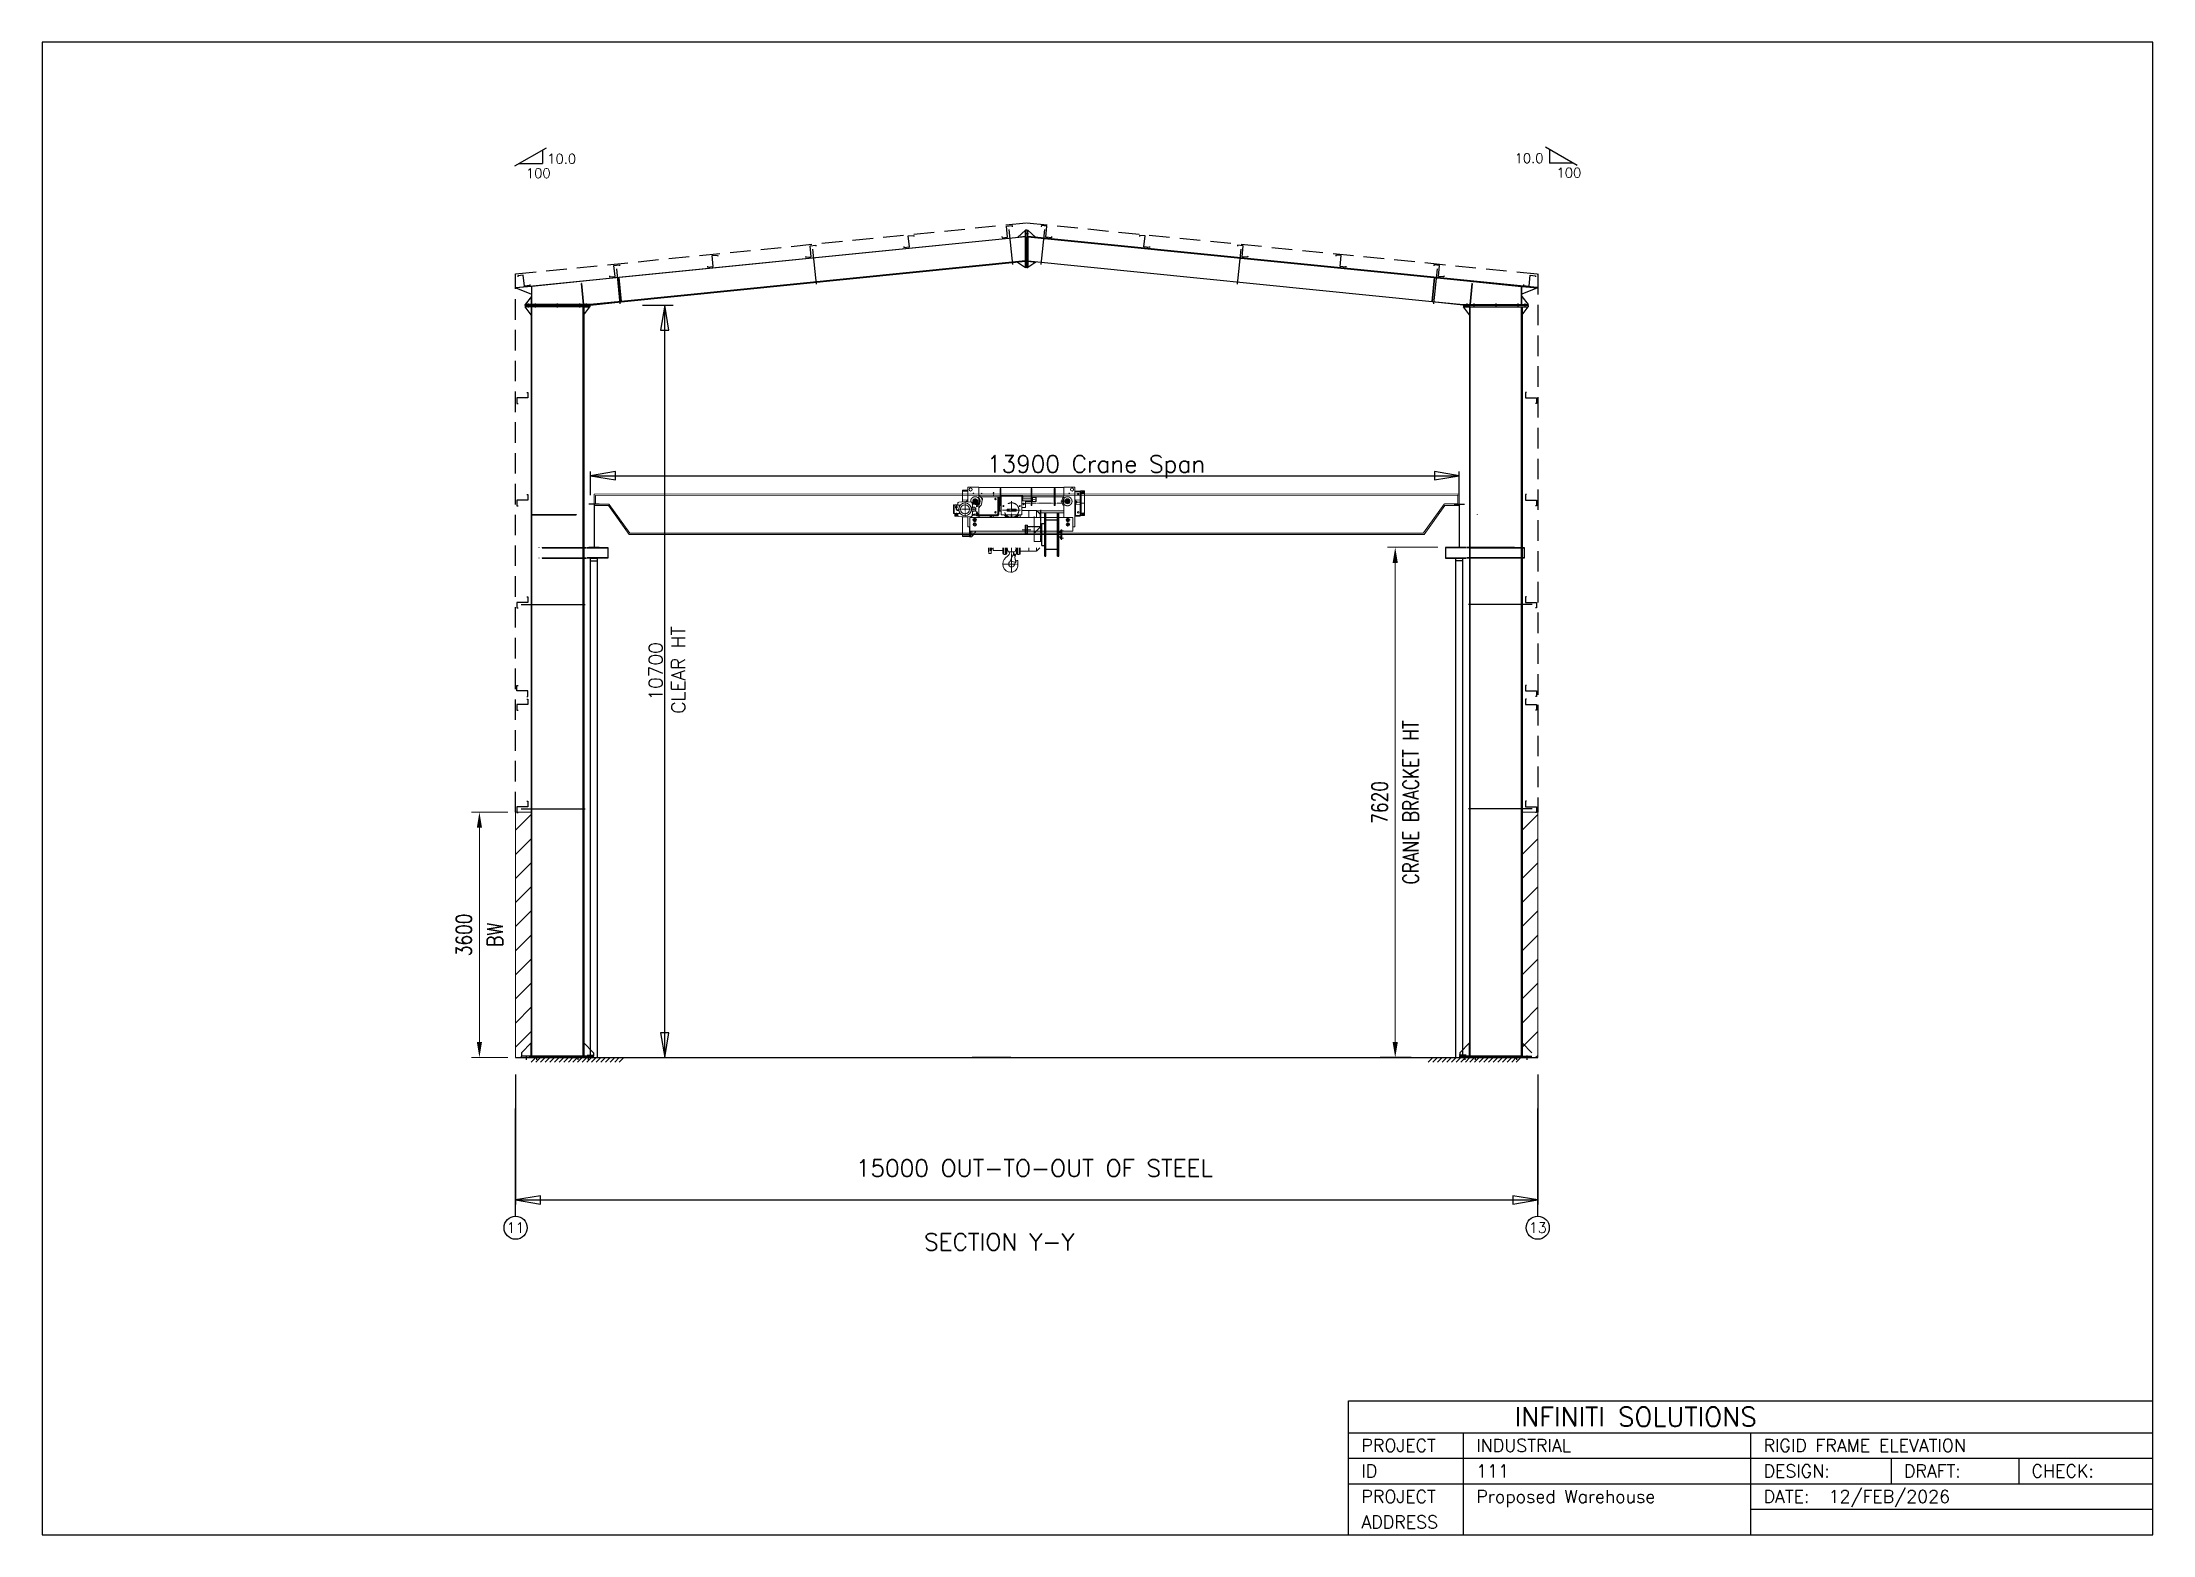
# Model space of a CAD drawing. Header units: millimetres. Extents: x 68421 to 1479662, y -51504 to 144751.
# Drawn here: x 1150130 to 1181104, y 1352 to 23255 of the extents above; entities that cross this region are included whole.
import ezdxf
from ezdxf.enums import TextEntityAlignment as Align

# ---------------------------------------------------------------- set-up
doc = ezdxf.new("R2010")
doc.units = ezdxf.units.MM
doc.header["$LTSCALE"] = 0.35
doc.header["$MEASUREMENT"] = 0
for name, pattern in [('CENTER2', [28.575, 19.05, -3.175, 3.175, -3.175]), ('CONTIN', [0, 0, 0]), ('DASHED', [1290.855, 860.57, -430.285]), ('DOT_CENTER', [14, 12, -1, 0, -1]), ('HIDDEN', [9.525, 6.35, -3.175])]:
    doc.linetypes.add(name, pattern=pattern)
doc.layers.get('0').update_dxf_attribs({"linetype": 'CONTIN'})
doc.layers.get('Defpoints').update_dxf_attribs({"linetype": 'CONTINUOUS'})
for name, color, linetype in [('07', 7, 'CONTINUOUS'), ('1', 7, 'CONTIN'), ('10', 10, 'CONTIN'), ('11', 7, 'CONTIN'), ('12', 6, 'CONTIN'), ('13', 1, 'CONTIN'), ('14', 7, 'CONTIN'), ('2', 6, 'CONTIN'), ('22', 7, 'CONTIN'), ('3', 7, 'CONTIN'), ('5', 5, 'DASHED'), ('Default', 7, 'CONTINUOUS')]:
    doc.layers.add(name, color=color, linetype=linetype)
doc.styles.add('SIMPLEX', font='simplex.shx', dxfattribs={"width": 0.8})
doc.dimstyles.new('FOR D', dxfattribs={"dimscale": 114, "dimtxt": 2, "dimasz": 2, "dimexe": 1, "dimexo": 1, "dimgap": 1, "dimtad": 1, "dimdec": 0, "dimzin": 0, "dimdsep": 46, "dimtxsty": 'SIMPLEX', "dimcen": 1, "dimclrd": 6, "dimclre": 6, "dimclrt": 7, "dimadec": 0, "dimazin": 0, "dimtfac": 1, "dimtdec": 0, "dimtofl": 0, "dimtmove": 0, "dimatfit": 3, "dimfxl": 1, "dimtolj": 1, "dimtzin": 0, "dimlwd": 0, "dimlwe": 0, "dimarcsym": 1})

msp = doc.modelspace()

# ---------------------------------------------------------------- texts
at = {"layer": '11', "style": 'SIMPLEX'}
for s, p in [('13900 Crane Span', (1163994.67445, 16940.92224)), ('15000 OUT-TO-OUT OF STEEL', (1162070.59096, 6607.63854)), ('SECTION Y-Y', (1163072.59096, 5525))]:
    msp.add_text(s, height=250, dxfattribs=at).set_placement(p)
for s, p in [('CLEAR HT', (1159566.85707, 13400.94617)), ('10700', (1159231.42397, 13592.92029))]:
    msp.add_text(s, height=200, rotation=90, dxfattribs=at).set_placement(p)
at = {"layer": '13', "style": 'SIMPLEX'}
for s, p in [('11', (1157077.65004, 5858.36174)), ('13', (1172077.65004, 5858.36174))]:
    msp.add_text(s, height=152.951782, dxfattribs=at).set_placement(p, align=Align.MIDDLE_CENTER)
at = {"layer": '14', "style": 'SIMPLEX'}
for s, height, p in [('INFINITI SOLUTIONS', 280.9758336, (1171737.8545, 2944.35602)), ('PROJECT', 187.317223, (1169490.04319, 2569.72158)), ('INDUSTRIAL', 187.317223, (1171175.89992, 2569.72158)), ('RIGID FRAME ELEVATION', 187.3172227, (1175390.53906, 2569.72158)), ('ID', 187.317223, (1169490.04319, 2195.08719)), ('111', 187.317223, (1171175.89992, 2195.08719)), ('DESIGN:', 187.317223, (1175390.53906, 2195.08719)), ('DRAFT:', 187.317223, (1177451.02748, 2195.08719)), ('CHECK:', 187.317223, (1179324.19828, 2195.08719)), ('PROJECT', 187.317223, (1169490.04319, 1820.4528)), ('Proposed Warehouse', 187.3172227, (1171175.89992, 1820.4528)), ('DATE:', 187.317223, (1175390.53906, 1820.4528)), ('12/FEB/2026', 187.3172227, (1176345.85708, 1820.4528)), ('ADDRESS', 187.317223, (1169490.04319, 1445.81838))]:
    msp.add_text(s, height=height, dxfattribs=at).set_placement(p)
at = {"layer": '3', "style": 'SIMPLEX'}
for s, p in [('100', (1157227.1962, 21262.37984)), ('10.0', (1157540.5256, 21474.81244)), ('  10.0', (1171543.5309, 21481.91544)), ('100', (1172352.5368, 21269.48284))]:
    msp.add_text(s, height=141.622025, dxfattribs=at).set_placement(p)

# ---------------------------------------------------------------- blocks, each defined once
blk = doc.blocks.new('WSECTN')
for p, q in [((-76.2, 25.4), (76.2, 25.4)), ((0, 0), (0, 25.4)), ((-76.2, 0), (76.2, 0))]:
    blk.add_line(p, q)
blk = doc.blocks.new('ARROWF')
for p, q in [((0, 0), (-366, 61)), ((-366, 61), (-366, -61)), ((-366, -61), (0, 0))]:
    blk.add_line(p, q)
blk = doc.blocks.new('ZCOL')
for p, q in [((10.2, 0), (0, 0)), ((0, 0), (0, -25.4)), ((10.2, -2.5), (10.2, 0)), ((-10.2, -25.4), (-10.2, -22.9)), ((0, -25.4), (-10.2, -25.4))]:
    blk.add_line(p, q)
blk = doc.blocks.new('*D267')
at = {"color": 6, "linetype": 'Continuous', "lineweight": 0}
for p, q in [((1156964, 11955), (1156432, 11955)), ((1156546, 8583), (1156546, 11727)), ((1156964, 8355), (1156432, 8355))]:
    blk.add_line(p, q, dxfattribs=at)
at = {"color": 6, "linetype": 'Continuous', "lineweight": 5}
for points in [[(1156584, 11727), (1156508, 11727), (1156546, 11955)], [(1156508, 8583), (1156584, 8583), (1156546, 8355)]]:
    blk.add_solid(points, dxfattribs=at)
at = {"layer": 'Defpoints', "color": 0, "linetype": 'Continuous', "lineweight": 5}
for p in [(1156546, 11955), (1157078, 11955), (1157078, 8355)]:
    blk.add_point(p, dxfattribs=at)
at = {"color": 7, "linetype": 'Continuous', "lineweight": 5, "char_height": 228, "attachment_point": 5, "rotation": 90, "style": 'SIMPLEX'}
for s, insert in [('\\A1;3600', (1156318, 10155)), ('BW', (1156774, 10155))]:
    blk.add_mtext(s, dxfattribs=dict(at, insert=insert))
blk = doc.blocks.new('*D268')
at = {"color": 6, "linetype": 'Continuous', "lineweight": 0}
for p, q in [((1170612, 15843), (1169872, 15843)), ((1169986, 15615), (1169986, 8583)), ((1170629, 8355), (1169872, 8355))]:
    blk.add_line(p, q, dxfattribs=at)
at = {"color": 6, "linetype": 'Continuous', "lineweight": 5}
for points in [[(1170024, 15615), (1169948, 15615), (1169986, 15843)], [(1169948, 8583), (1170024, 8583), (1169986, 8355)]]:
    blk.add_solid(points, dxfattribs=at)
at = {"layer": 'Defpoints', "color": 0, "linetype": 'Continuous', "lineweight": 5}
for p in [(1170726, 15843), (1169986, 8355), (1170743, 8355)]:
    blk.add_point(p, dxfattribs=at)
at = {"color": 7, "linetype": 'Continuous', "lineweight": 5, "char_height": 228, "attachment_point": 5, "rotation": 90, "style": 'SIMPLEX'}
for s, insert in [('CRANE BRACKET HT', (1170214, 12099)), ('\\A1;7620', (1169758, 12099))]:
    blk.add_mtext(s, dxfattribs=dict(at, insert=insert))
blk = doc.blocks.new('A$C556C4CC6')
at = {"layer": '07', "color": 3, "linetype": 'Continuous', "ltscale": 100}
for p, q in [((73, 475), (85, 475)), ((73, 475), (73, 0)), ((85, 475), (85, 0)), ((215, 475), (215, 0)), ((215, 475), (227, 475)), ((227, 475), (227, 0)), ((40, 360), (40, 115)), ((40, 360), (73, 360)), ((85, 400), (215, 400)), ((227, 262), (252, 262)), ((252, 287), (252, 187)), ((252, 287), (262, 287)), ((252, 281), (262, 281)), ((252, 272), (262, 272)), ((262, 287), (262, 187)), ((40, 115), (73, 115)), ((85, 75), (215, 75)), ((227, 212), (252, 212)), ((252, 203), (262, 203)), ((252, 194), (262, 194)), ((252, 187), (262, 187)), ((73, 0), (85, 0)), ((215, 0), (227, 0))]:
    blk.add_line(p, q, dxfattribs=at)
at = {"layer": 'Default', "color": 1, "linetype": 'CENTER2', "lineweight": 13, "ltscale": 25}
for p, q in [((0, 237), (293, 237)), ((243, 276), (278, 276)), ((243, 198), (278, 198))]:
    blk.add_line(p, q, dxfattribs=at)
blk = doc.blocks.new('GHAGR')
at = {"lineweight": 0}
for p, q in [((1162109, -28388), (1174806, -28385)), ((1162109, -28388), (1162109, -28558)), ((1162129, -28415), (1162129, -28531)), ((1162136, -28408), (1174779, -28405)), ((1174786, -28411), (1174786, -28527)), ((1174806, -28385), (1174806, -28554)), ((1162109, -28558), (1162319, -28558)), ((1162136, -28538), (1162326, -28538)), ((1162319, -28558), (1162625, -28984)), ((1162331, -28540), (1162634, -28961)), ((1174583, -28537), (1174281, -28958)), ((1174596, -28554), (1174289, -28981)), ((1174779, -28534), (1174589, -28534)), ((1174806, -28554), (1174596, -28554)), ((1162625, -28984), (1174289, -28981)), ((1162639, -28964), (1174276, -28961))]:
    blk.add_line(p, q, dxfattribs=at)
at = {"color": 3, "linetype": 'Continuous', "lineweight": 0}
for p, q in [((1167513, -28478), (1167584, -28474)), ((1167513, -28503), (1167513, -28478)), ((1167515, -28348), (1167515, -28337)), ((1167515, -28348), (1167515, -28478)), ((1167595, -28332), (1167519, -28333)), ((1167595, -28344), (1167519, -28344)), ((1167584, -28474), (1167584, -28494)), ((1167595, -28474), (1167584, -28474)), ((1167584, -28474), (1167584, -28494)), ((1167595, -28474), (1167584, -28474)), ((1167584, -28474), (1167584, -28494)), ((1167584, -28494), (1167584, -28501)), ((1167584, -28494), (1167584, -28494)), ((1167584, -28494), (1167595, -28494)), ((1167584, -28494), (1167584, -28503)), ((1167584, -28494), (1167584, -28501)), ((1167584, -28494), (1167584, -28494)), ((1167755, -28287), (1167595, -28287)), ((1167595, -28287), (1167595, -28503)), ((1167755, -28287), (1167595, -28287)), ((1167595, -28287), (1167595, -28503)), ((1167595, -28494), (1167595, -28474)), ((1167595, -28494), (1167595, -28474)), ((1167595, -28503), (1167595, -28494)), ((1167595, -28503), (1167595, -28494)), ((1167700, -28474), (1167700, -28469)), ((1167703, -28474), (1167703, -28469)), ((1167755, -28287), (1167755, -28731)), ((1167755, -28287), (1167755, -28406)), ((1167755, -28294), (1169002, -28294)), ((1167755, -28294), (1167755, -28406)), ((1167755, -28294), (1169002, -28294)), ((1167755, -28294), (1167755, -28406)), ((1167755, -28406), (1167755, -28345)), ((1167755, -28442), (1167755, -28547)), ((1167755, -28547), (1167755, -28442)), ((1167755, -28442), (1167755, -28471)), ((1167780, -28428), (1168035, -28428)), ((1167780, -28428), (1168070, -28428)), ((1168035, -28428), (1167780, -28428)), ((1167792, -28446), (1167796, -28445)), ((1167792, -28446), (1167792, -28446)), ((1167794, -28537), (1167803, -28485)), ((1167797, -28454), (1167796, -28454)), ((1167799, -28453), (1167797, -28454)), ((1167799, -28463), (1167801, -28462)), ((1167801, -28462), (1167802, -28462)), ((1167802, -28471), (1167805, -28470)), ((1168048, -28428), (1168035, -28428)), ((1168035, -28428), (1168035, -28681)), ((1168035, -28428), (1168048, -28428)), ((1168048, -28428), (1168048, -28694)), ((1168048, -28428), (1168070, -28428)), ((1168052, -28485), (1168052, -28428)), ((1168056, -28486), (1168052, -28485)), ((1168056, -28486), (1168056, -28428)), ((1168056, -28486), (1168062, -28486)), ((1168062, -28432), (1168062, -28428)), ((1168062, -28479), (1168062, -28432)), ((1168070, -28432), (1168062, -28432)), ((1168062, -28486), (1168062, -28479)), ((1168070, -28479), (1168062, -28479)), ((1168064, -28479), (1168064, -28522)), ((1168065, -28428), (1168065, -28429)), ((1168065, -28429), (1168065, -28432)), ((1168080, -28305), (1168070, -28305)), ((1168070, -28305), (1168070, -28554)), ((1168070, -28432), (1168070, -28428)), ((1168070, -28479), (1168070, -28432)), ((1168070, -28486), (1168070, -28479)), ((1168080, -28554), (1168080, -28305)), ((1168080, -28492), (1168080, -28419)), ((1168080, -28419), (1168084, -28419)), ((1168084, -28492), (1168080, -28492)), ((1168084, -28419), (1168084, -28692)), ((1168387, -28419), (1168084, -28419)), ((1168084, -28419), (1168084, -28492)), ((1168387, -28692), (1168387, -28419)), ((1168387, -28419), (1168391, -28419)), ((1168387, -28492), (1168387, -28419)), ((1168391, -28492), (1168387, -28492)), ((1168391, -28419), (1168391, -28492)), ((1168391, -28428), (1168396, -28428)), ((1168391, -28428), (1168396, -28428)), ((1168391, -28486), (1168395, -28486)), ((1168396, -28428), (1168395, -28428)), ((1168395, -28484), (1168395, -28428)), ((1168396, -28484), (1168395, -28484)), ((1168395, -28486), (1168395, -28484)), ((1168399, -28417), (1168396, -28417)), ((1168396, -28417), (1168396, -28490)), ((1168399, -28490), (1168396, -28490)), ((1168399, -28426), (1168399, -28417)), ((1168399, -28484), (1168399, -28426)), ((1168399, -28428), (1168523, -28428)), ((1168399, -28428), (1168523, -28428)), ((1168399, -28486), (1168399, -28428)), ((1168399, -28484), (1168399, -28486)), ((1168399, -28486), (1168523, -28486)), ((1168399, -28486), (1168399, -28490)), ((1168441, -28486), (1168441, -28579)), ((1168441, -28504), (1168441, -28486)), ((1168445, -28486), (1168445, -28504)), ((1168449, -28496), (1168449, -28486)), ((1168449, -28498), (1168449, -28496)), ((1168452, -28496), (1168449, -28496)), ((1168452, -28496), (1168452, -28486)), ((1168452, -28498), (1168452, -28496)), ((1168534, -28305), (1168523, -28305)), ((1168523, -28305), (1168523, -28554)), ((1168534, -28554), (1168534, -28305)), ((1168534, -28428), (1168862, -28428)), ((1168534, -28428), (1168862, -28428)), ((1168534, -28486), (1168539, -28486)), ((1168539, -28428), (1168539, -28486)), ((1168543, -28485), (1168539, -28486)), ((1168543, -28428), (1168543, -28485)), ((1168543, -28438), (1168592, -28438)), ((1168592, -28438), (1168592, -28498)), ((1168596, -28439), (1168592, -28438)), ((1168596, -28439), (1168596, -28497)), ((1168873, -28305), (1168862, -28305)), ((1168862, -28305), (1168862, -28554)), ((1168873, -28554), (1168873, -28305)), ((1168873, -28428), (1169002, -28428)), ((1168873, -28428), (1169002, -28428)), ((1169002, -28731), (1169002, -28287)), ((1169002, -28731), (1169002, -28287)), ((1169163, -28287), (1169002, -28287)), ((1169163, -28287), (1169002, -28287)), ((1169002, -28428), (1169002, -28294)), ((1169002, -28428), (1169002, -28294)), ((1169054, -28474), (1169054, -28469)), ((1169057, -28474), (1169057, -28469)), ((1169163, -28474), (1169163, -28287)), ((1169163, -28868), (1169163, -28287)), ((1169243, -28345), (1169163, -28345)), ((1169163, -28345), (1169163, -28355)), ((1169163, -28355), (1169243, -28355)), ((1169163, -28355), (1169163, -28474)), ((1169163, -28494), (1169163, -28474)), ((1169163, -28474), (1169163, -28494)), ((1169163, -28474), (1169163, -28494)), ((1169173, -28474), (1169163, -28474)), ((1169163, -28474), (1169163, -28494)), ((1169173, -28474), (1169163, -28474)), ((1169163, -28676), (1169163, -28494)), ((1169163, -28494), (1169173, -28494)), ((1169163, -28494), (1169163, -28676)), ((1169163, -28494), (1169163, -28676)), ((1169173, -28488), (1169173, -28474)), ((1169173, -28494), (1169173, -28474)), ((1169173, -28474), (1169244, -28478)), ((1169173, -28494), (1169173, -28474)), ((1169173, -28494), (1169173, -28488)), ((1169173, -28494), (1169173, -28494)), ((1169173, -28501), (1169173, -28494)), ((1169173, -28676), (1169173, -28494)), ((1169173, -28501), (1169173, -28494)), ((1169173, -28494), (1169173, -28494)), ((1169179, -28345), (1169243, -28345)), ((1169203, -28346), (1169203, -28354)), ((1169243, -28345), (1169247, -28345)), ((1169243, -28355), (1169243, -28345)), ((1169243, -28355), (1169249, -28355)), ((1169243, -28355), (1169243, -28478)), ((1169244, -28478), (1169244, -28537)), ((1169247, -28345), (1169247, -28343)), ((1169247, -28343), (1169257, -28343)), ((1169247, -28345), (1169249, -28345)), ((1169249, -28355), (1169249, -28345)), ((1169249, -28345), (1169257, -28345)), ((1169249, -28355), (1169257, -28355)), ((1169257, -28704), (1169257, -28340)), ((1169257, -28340), (1169296, -28340)), ((1169257, -28343), (1169257, -28345)), ((1169257, -28345), (1169257, -28355)), ((1169257, -28355), (1169257, -28439)), ((1169257, -28439), (1169257, -28468)), ((1169257, -28469), (1169257, -28439)), ((1169267, -28362), (1169267, -28356)), ((1169267, -28369), (1169267, -28362)), ((1169267, -28362), (1169275, -28362)), ((1169267, -28376), (1169267, -28369)), ((1169275, -28376), (1169267, -28376)), ((1169296, -28377), (1169269, -28377)), ((1169272, -28356), (1169294, -28356)), ((1169275, -28375), (1169275, -28363)), ((1169304, -28385), (1169304, -28348)), ((1169304, -28385), (1169304, -28659)), ((1167383, -28676), (1167383, -28548)), ((1167395, -28548), (1167383, -28548)), ((1167395, -28676), (1167383, -28676)), ((1167395, -28551), (1167395, -28548)), ((1167395, -28551), (1167405, -28551)), ((1167395, -28674), (1167395, -28551)), ((1167395, -28674), (1167405, -28674)), ((1167395, -28676), (1167395, -28674)), ((1167405, -28548), (1167405, -28551)), ((1167445, -28548), (1167405, -28548)), ((1167405, -28551), (1167445, -28551)), ((1167405, -28674), (1167405, -28681)), ((1167405, -28674), (1167407, -28674)), ((1167405, -28681), (1167407, -28681)), ((1167405, -28690), (1167405, -28697)), ((1167405, -28690), (1167407, -28690)), ((1167407, -28697), (1167405, -28697)), ((1167405, -28697), (1167405, -28708)), ((1167407, -28674), (1167423, -28674)), ((1167407, -28674), (1167407, -28681)), ((1167408, -28681), (1167407, -28681)), ((1167407, -28690), (1167408, -28690)), ((1167407, -28690), (1167407, -28697)), ((1167423, -28697), (1167407, -28697)), ((1167408, -28690), (1167408, -28681)), ((1167409, -28681), (1167408, -28681)), ((1167408, -28690), (1167409, -28690)), ((1167423, -28681), (1167409, -28681)), ((1167409, -28690), (1167409, -28681)), ((1167409, -28690), (1167423, -28690)), ((1167411, -28587), (1167411, -28575)), ((1167438, -28714), (1167411, -28714)), ((1167413, -28572), (1167423, -28566)), ((1167421, -28594), (1167413, -28589)), ((1167421, -28616), (1167421, -28581)), ((1167423, -28674), (1167423, -28681)), ((1167423, -28674), (1167426, -28674)), ((1167426, -28681), (1167423, -28681)), ((1167423, -28690), (1167423, -28697)), ((1167423, -28690), (1167426, -28690)), ((1167426, -28697), (1167423, -28697)), ((1167426, -28566), (1167437, -28572)), ((1167426, -28674), (1167426, -28681)), ((1167426, -28674), (1167443, -28674)), ((1167440, -28681), (1167426, -28681)), ((1167426, -28690), (1167440, -28690)), ((1167426, -28697), (1167426, -28690)), ((1167443, -28697), (1167426, -28697)), ((1167428, -28616), (1167428, -28581)), ((1167437, -28589), (1167428, -28594)), ((1167435, -28622), (1167459, -28622)), ((1167459, -28629), (1167435, -28629)), ((1167438, -28575), (1167438, -28587)), ((1167441, -28681), (1167440, -28681)), ((1167440, -28690), (1167440, -28681)), ((1167440, -28690), (1167441, -28690)), ((1167443, -28681), (1167441, -28681)), ((1167441, -28690), (1167441, -28681)), ((1167441, -28690), (1167443, -28690)), ((1167443, -28681), (1167443, -28674)), ((1167443, -28674), (1167444, -28674)), ((1167444, -28681), (1167443, -28681)), ((1167443, -28690), (1167444, -28690)), ((1167443, -28697), (1167443, -28690)), ((1167444, -28697), (1167443, -28697)), ((1167444, -28674), (1167470, -28674)), ((1167444, -28674), (1167444, -28681)), ((1167444, -28690), (1167444, -28697)), ((1167444, -28697), (1167444, -28708)), ((1167445, -28551), (1167445, -28548)), ((1167445, -28551), (1167470, -28551)), ((1167470, -28564), (1167470, -28551)), ((1167471, -28564), (1167470, -28564)), ((1167470, -28569), (1167470, -28564)), ((1167470, -28661), (1167470, -28656)), ((1167470, -28674), (1167470, -28661)), ((1167471, -28661), (1167470, -28661)), ((1167471, -28566), (1167471, -28564)), ((1167471, -28661), (1167471, -28658)), ((1167515, -28722), (1167515, -28987)), ((1167569, -28502), (1167569, -28502)), ((1167569, -28502), (1167569, -28502)), ((1167569, -28502), (1167570, -28502)), ((1167584, -28501), (1167570, -28501)), ((1167570, -28501), (1167570, -28502)), ((1167570, -28502), (1167584, -28502)), ((1167570, -28502), (1167570, -28502)), ((1167584, -28501), (1167584, -28502)), ((1167584, -28501), (1167584, -28502)), ((1167584, -28502), (1167584, -28503)), ((1167584, -28502), (1167584, -28503)), ((1167595, -28721), (1167595, -28868)), ((1167595, -28721), (1167595, -28868)), ((1167621, -28731), (1169136, -28731)), ((1167621, -28931), (1167621, -28731)), ((1167715, -28529), (1167668, -28529)), ((1167668, -28696), (1167715, -28696)), ((1167695, -28749), (1167679, -28759)), ((1167679, -28759), (1167679, -28777)), ((1167679, -28777), (1167695, -28786)), ((1167711, -28759), (1167695, -28749)), ((1167695, -28786), (1167711, -28777)), ((1167711, -28777), (1167711, -28759)), ((1167733, -28522), (1167730, -28526)), ((1167730, -28526), (1167733, -28530)), ((1167733, -28695), (1167730, -28699)), ((1167730, -28699), (1167733, -28703)), ((1167737, -28522), (1167733, -28522)), ((1167733, -28530), (1167737, -28530)), ((1167737, -28695), (1167733, -28695)), ((1167733, -28703), (1167737, -28703)), ((1167739, -28526), (1167737, -28522)), ((1167737, -28530), (1167739, -28526)), ((1167739, -28699), (1167737, -28695)), ((1167737, -28703), (1167739, -28699)), ((1167748, -28549), (1167748, -28526)), ((1167748, -28699), (1167748, -28675)), ((1167755, -28591), (1167781, -28560)), ((1167755, -28591), (1167755, -28708)), ((1167755, -28591), (1167755, -28694)), ((1167755, -28708), (1167755, -28591)), ((1167755, -28694), (1167755, -28591)), ((1167755, -28694), (1167755, -28708)), ((1167755, -28694), (1168022, -28694)), ((1167755, -28702), (1167755, -28694)), ((1167755, -28731), (1167755, -28708)), ((1167755, -28708), (1168022, -28708)), ((1167755, -28708), (1167755, -28731)), ((1167756, -28708), (1167756, -28731)), ((1167760, -28731), (1167760, -28708)), ((1167922, -28731), (1167922, -28708)), ((1167935, -28731), (1167935, -28708)), ((1167939, -28731), (1167939, -28708)), ((1167939, -28710), (1167939, -28708)), ((1167939, -28731), (1167939, -28710)), ((1167963, -28708), (1167963, -28731)), ((1167963, -28708), (1167963, -28731)), ((1168022, -28694), (1168035, -28694)), ((1168022, -28694), (1168022, -28694)), ((1168022, -28708), (1168038, -28708)), ((1168035, -28681), (1168035, -28694)), ((1168035, -28694), (1168038, -28694)), ((1168038, -28694), (1168048, -28694)), ((1168038, -28694), (1168038, -28708)), ((1168052, -28510), (1168048, -28510)), ((1168048, -28535), (1168052, -28535)), ((1168048, -28636), (1168084, -28636)), ((1168084, -28640), (1168048, -28640)), ((1168051, -28632), (1168051, -28636)), ((1168059, -28522), (1168052, -28510)), ((1168052, -28535), (1168059, -28522)), ((1168058, -28632), (1168058, -28636)), ((1168061, -28633), (1168062, -28633)), ((1168063, -28586), (1168062, -28633)), ((1168062, -28633), (1168084, -28633)), ((1168064, -28522), (1168063, -28586)), ((1168070, -28554), (1168080, -28554)), ((1168084, -28692), (1168387, -28692)), ((1168115, -28571), (1168112, -28569)), ((1168117, -28558), (1168121, -28560)), ((1168303, -28611), (1168169, -28611)), ((1168169, -28611), (1168169, -28638)), ((1168169, -28638), (1168303, -28638)), ((1168189, -28614), (1168181, -28619)), ((1168181, -28619), (1168181, -28629)), ((1168181, -28629), (1168189, -28634)), ((1168198, -28619), (1168189, -28614)), ((1168189, -28634), (1168198, -28629)), ((1168198, -28629), (1168198, -28619)), ((1168232, -28728), (1168232, -28692)), ((1168240, -28692), (1168240, -28728)), ((1168283, -28614), (1168274, -28619)), ((1168274, -28619), (1168274, -28629)), ((1168274, -28629), (1168283, -28634)), ((1168291, -28619), (1168283, -28614)), ((1168283, -28634), (1168291, -28629)), ((1168291, -28629), (1168291, -28619)), ((1168303, -28638), (1168303, -28611)), ((1168351, -28560), (1168355, -28558)), ((1168360, -28569), (1168357, -28571)), ((1168362, -28692), (1168362, -28731)), ((1168362, -28692), (1168362, -28731)), ((1168387, -28587), (1168433, -28587)), ((1168489, -28631), (1168387, -28631)), ((1168445, -28504), (1168441, -28504)), ((1168445, -28498), (1168449, -28498)), ((1168452, -28498), (1168523, -28498)), ((1168597, -28631), (1168489, -28631)), ((1168489, -28631), (1168489, -28731)), ((1168523, -28554), (1168534, -28554)), ((1168534, -28498), (1168592, -28498)), ((1168596, -28497), (1168592, -28498)), ((1168602, -28633), (1168602, -28731)), ((1168606, -28635), (1168654, -28682)), ((1168607, -28636), (1169002, -28636)), ((1168636, -28665), (1169002, -28665)), ((1168656, -28731), (1168656, -28687)), ((1168862, -28554), (1168873, -28554)), ((1169062, -28749), (1169046, -28759)), ((1169046, -28759), (1169046, -28777)), ((1169046, -28777), (1169062, -28786)), ((1169079, -28759), (1169062, -28749)), ((1169062, -28786), (1169079, -28777)), ((1169079, -28777), (1169079, -28759)), ((1169136, -28731), (1169136, -28931)), ((1169163, -28676), (1169163, -28701)), ((1169163, -28701), (1169163, -28676)), ((1169163, -28676), (1169173, -28676)), ((1169163, -28676), (1169163, -28701)), ((1169163, -28676), (1169163, -28701)), ((1169163, -28701), (1169163, -28702)), ((1169163, -28701), (1169173, -28701)), ((1169163, -28868), (1169163, -28701)), ((1169163, -28701), (1169173, -28701)), ((1169243, -28702), (1169163, -28702)), ((1169163, -28702), (1169163, -28713)), ((1169163, -28713), (1169243, -28713)), ((1169173, -28502), (1169173, -28501)), ((1169173, -28502), (1169173, -28501)), ((1169187, -28501), (1169173, -28501)), ((1169173, -28513), (1169173, -28502)), ((1169173, -28502), (1169187, -28502)), ((1169173, -28508), (1169173, -28502)), ((1169173, -28513), (1169173, -28508)), ((1169173, -28514), (1169173, -28513)), ((1169187, -28513), (1169173, -28513)), ((1169173, -28514), (1169173, -28513)), ((1169173, -28517), (1169173, -28514)), ((1169173, -28517), (1169173, -28514)), ((1169187, -28514), (1169173, -28514)), ((1169173, -28520), (1169173, -28517)), ((1169173, -28520), (1169173, -28517)), ((1169173, -28541), (1169173, -28520)), ((1169173, -28701), (1169173, -28520)), ((1169244, -28537), (1169173, -28541)), ((1169173, -28636), (1169174, -28636)), ((1169173, -28665), (1169174, -28665)), ((1169173, -28701), (1169173, -28676)), ((1169174, -28676), (1169173, -28676)), ((1169174, -28541), (1169174, -28676)), ((1169187, -28502), (1169187, -28501)), ((1169187, -28502), (1169189, -28502)), ((1169187, -28513), (1169187, -28502)), ((1169187, -28513), (1169189, -28513)), ((1169187, -28514), (1169187, -28513)), ((1169189, -28502), (1169192, -28508)), ((1169189, -28502), (1169189, -28513)), ((1169192, -28508), (1169189, -28513)), ((1169203, -28704), (1169203, -28712)), ((1169243, -28537), (1169243, -28702)), ((1169243, -28636), (1169247, -28636)), ((1169243, -28665), (1169247, -28665)), ((1169243, -28689), (1169249, -28689)), ((1169247, -28700), (1169243, -28700)), ((1169243, -28713), (1169243, -28702)), ((1169247, -28636), (1169247, -28665)), ((1169247, -28700), (1169247, -28701)), ((1169249, -28700), (1169247, -28700)), ((1169247, -28701), (1169257, -28701)), ((1169249, -28689), (1169249, -28700)), ((1169249, -28689), (1169257, -28689)), ((1169257, -28700), (1169249, -28700)), ((1169257, -28606), (1169257, -28576)), ((1169257, -28577), (1169257, -28606)), ((1169257, -28606), (1169257, -28689)), ((1169257, -28689), (1169257, -28700)), ((1169257, -28701), (1169257, -28700)), ((1169296, -28704), (1169257, -28704)), ((1169267, -28675), (1169267, -28669)), ((1169267, -28669), (1169275, -28669)), ((1169267, -28682), (1169267, -28675)), ((1169267, -28689), (1169267, -28682)), ((1169275, -28682), (1169267, -28682)), ((1169296, -28667), (1169269, -28667)), ((1169272, -28689), (1169294, -28689)), ((1169275, -28681), (1169275, -28670)), ((1169304, -28659), (1169304, -28696)), ((1167515, -29003), (1167515, -28987)), ((1167519, -28993), (1167616, -28993)), ((1167519, -29009), (1167615, -29010)), ((1167621, -28868), (1167595, -28868)), ((1167621, -28868), (1167595, -28868)), ((1167616, -28868), (1167616, -28993)), ((1167616, -28993), (1167616, -28997)), ((1167616, -28997), (1167616, -29000)), ((1167616, -29000), (1167616, -29005)), ((1167616, -29005), (1167616, -29010)), ((1167616, -29010), (1167616, -29011)), ((1167616, -29011), (1167616, -29013)), ((1167616, -29013), (1167616, -29016)), ((1167617, -29017), (1167633, -29018)), ((1169136, -28931), (1167621, -28931)), ((1167633, -29017), (1167633, -28931)), ((1167635, -29017), (1167633, -29017)), ((1167633, -29017), (1167633, -29018)), ((1167635, -29018), (1167635, -28931)), ((1167635, -29017), (1167635, -28931)), ((1167653, -29017), (1167635, -29018)), ((1167653, -29011), (1167653, -28931)), ((1167653, -29011), (1167653, -29016)), ((1167657, -29010), (1167654, -29010)), ((1167659, -29008), (1167658, -29010)), ((1167663, -29002), (1167659, -29008)), ((1167667, -28996), (1167663, -29002)), ((1167712, -28931), (1167667, -28996)), ((1169163, -28868), (1169136, -28868)), ((1169163, -28868), (1169136, -28868)), ((1167897, -29233), (1167897, -29175)), ((1167897, -29234), (1167897, -29233)), ((1167902, -29237), (1167901, -29237)), ((1167902, -29239), (1167901, -29239)), ((1167902, -29237), (1167902, -29175)), ((1167902, -29239), (1167902, -29237)), ((1167902, -29257), (1167902, -29239)), ((1167906, -29261), (1167922, -29262)), ((1167922, -29219), (1167922, -29175)), ((1167922, -29262), (1167931, -29262)), ((1167935, -29218), (1167935, -29175)), ((1167935, -29257), (1167935, -29218)), ((1167935, -29218), (1167939, -29218)), ((1167939, -29218), (1167939, -29175)), ((1167939, -29188), (1167939, -29175)), ((1167946, -29188), (1167939, -29188)), ((1167952, -29193), (1167948, -29189)), ((1167963, -29193), (1167953, -29193)), ((1167963, -29175), (1167963, -29193)), ((1167963, -29175), (1167963, -29215)), ((1168118, -29215), (1167963, -29215)), ((1168108, -29175), (1168108, -29262)), ((1168116, -29175), (1168116, -29183)), ((1168116, -29183), (1168116, -29192)), ((1168117, -29271), (1168124, -29271)), ((1168118, -29175), (1168118, -29195)), ((1168118, -29195), (1168118, -29252)), ((1168118, -29252), (1168118, -29262)), ((1168118, -29252), (1168118, -29252)), ((1168118, -29262), (1168118, -29262)), ((1168124, -29175), (1168124, -29272)), ((1168124, -29256), (1168124, -29257)), ((1168148, -29175), (1168148, -29272)), ((1168149, -29257), (1168148, -29256)), ((1168148, -29271), (1168156, -29271)), ((1168173, -29305), (1168153, -29320)), ((1168155, -29175), (1168155, -29195)), ((1168155, -29252), (1168155, -29195)), ((1168180, -29215), (1168155, -29215)), ((1168155, -29262), (1168155, -29252)), ((1168155, -29252), (1168155, -29252)), ((1168155, -29262), (1168155, -29262)), ((1168156, -29175), (1168156, -29183)), ((1168156, -29183), (1168156, -29192)), ((1168165, -29262), (1168165, -29175)), ((1168170, -29175), (1168170, -29176)), ((1168171, -29182), (1168185, -29233)), ((1168188, -29236), (1168236, -29236)), ((1168208, -29236), (1168264, -29236)), ((1168215, -29368), (1168216, -29366)), ((1168215, -29368), (1168217, -29369)), ((1168216, -29366), (1168228, -29340)), ((1168218, -29367), (1168216, -29366)), ((1168217, -29369), (1168232, -29339)), ((1168217, -29369), (1168217, -29369)), ((1168296, -29391), (1168217, -29369)), ((1168228, -29340), (1168230, -29338)), ((1168231, -29341), (1168228, -29340)), ((1168230, -29338), (1168260, -29275)), ((1168232, -29339), (1168230, -29338)), ((1168236, -29236), (1168263, -29236)), ((1168263, -29236), (1168284, -29236)), ((1168264, -29252), (1168264, -29236)), ((1168271, -29264), (1168273, -29265)), ((1168271, -29264), (1168271, -29264)), ((1168293, -29286), (1168285, -29320)), ((1168285, -29320), (1168297, -29380)), ((1168287, -29233), (1168301, -29182)), ((1168317, -29215), (1168292, -29215)), ((1168296, -29391), (1168299, -29391)), ((1168297, -29380), (1168299, -29391)), ((1168302, -29175), (1168302, -29176)), ((1168307, -29175), (1168307, -29262)), ((1168315, -29183), (1168315, -29175)), ((1168315, -29192), (1168315, -29183)), ((1168316, -29271), (1168323, -29271)), ((1168317, -29195), (1168317, -29175)), ((1168317, -29195), (1168317, -29252)), ((1168317, -29252), (1168317, -29262)), ((1168317, -29252), (1168317, -29252)), ((1168317, -29262), (1168317, -29262)), ((1168323, -29272), (1168323, -29175)), ((1168323, -29256), (1168323, -29257)), ((1168347, -29272), (1168347, -29175)), ((1168348, -29257), (1168347, -29256)), ((1168347, -29271), (1168354, -29271)), ((1168354, -29195), (1168354, -29175)), ((1168354, -29252), (1168354, -29195)), ((1168362, -29215), (1168354, -29215)), ((1168354, -29262), (1168354, -29252)), ((1168354, -29252), (1168354, -29252)), ((1168354, -29262), (1168354, -29262)), ((1168355, -29183), (1168355, -29175)), ((1168355, -29192), (1168355, -29183)), ((1168362, -29175), (1168362, -29215)), ((1168362, -29175), (1168362, -29224)), ((1168489, -29224), (1168362, -29224)), ((1168364, -29262), (1168364, -29175)), ((1168489, -29175), (1168489, -29224)), ((1168489, -29224), (1168597, -29224)), ((1168602, -29175), (1168602, -29222)), ((1168651, -29175), (1168606, -29220))]:
    blk.add_line(p, q, dxfattribs=at)
at = {"color": 3, "linetype": 'DOT_CENTER', "lineweight": 0}
for p, q in [((1167702, -28494), (1167675, -28494)), ((1167702, -28494), (1167679, -28494)), ((1167700, -28472), (1167695, -28472)), ((1167698, -28470), (1167698, -28475)), ((1167702, -28494), (1167702, -28468)), ((1167702, -28494), (1167702, -28472)), ((1167728, -28494), (1167702, -28494)), ((1167702, -28521), (1167702, -28494)), ((1167702, -28517), (1167702, -28494)), ((1167724, -28494), (1167702, -28494)), ((1167708, -28472), (1167703, -28472)), ((1167706, -28470), (1167706, -28475)), ((1167776, -28494), (1167755, -28494)), ((1168070, -28456), (1168048, -28456)), ((1168080, -28456), (1168088, -28456)), ((1168236, -28731), (1168236, -28493)), ((1168384, -28456), (1168395, -28456)), ((1168396, -28456), (1168391, -28456)), ((1168523, -28456), (1168399, -28456)), ((1168546, -28456), (1168534, -28456)), ((1168599, -28468), (1168543, -28468)), ((1169002, -28494), (1168959, -28494)), ((1169056, -28494), (1169029, -28494)), ((1169056, -28494), (1169033, -28494)), ((1169054, -28472), (1169049, -28472)), ((1169052, -28470), (1169052, -28475)), ((1169056, -28494), (1169056, -28468)), ((1169056, -28494), (1169056, -28472)), ((1169083, -28494), (1169056, -28494)), ((1169056, -28521), (1169056, -28494)), ((1169056, -28517), (1169056, -28494)), ((1169079, -28494), (1169056, -28494)), ((1169062, -28472), (1169057, -28472)), ((1169060, -28470), (1169060, -28475)), ((1169257, -28369), (1169307, -28369)), ((1167425, -28663), (1167425, -28718)), ((1167458, -28612), (1167455, -28612)), ((1167459, -28612), (1167458, -28612)), ((1167553, -28612), (1167459, -28612)), ((1167553, -28515), (1167553, -28603)), ((1167553, -28603), (1167553, -28608)), ((1167553, -28608), (1167553, -28612)), ((1167650, -28612), (1167553, -28612)), ((1167553, -28612), (1167553, -28710)), ((1167647, -28612), (1167681, -28612)), ((1167661, -28526), (1167659, -28526)), ((1167659, -28699), (1167661, -28699)), ((1167695, -28768), (1167662, -28768)), ((1167681, -28578), (1167681, -28612)), ((1167681, -28612), (1167716, -28612)), ((1167681, -28612), (1167681, -28646)), ((1167695, -28768), (1167695, -28735)), ((1167728, -28768), (1167695, -28768)), ((1167695, -28800), (1167695, -28768)), ((1167710, -28641), (1167718, -28649)), ((1167740, -28554), (1167718, -28576)), ((1167718, -28649), (1167719, -28650)), ((1167740, -28670), (1167718, -28649)), ((1167748, -28526), (1167722, -28526)), ((1167722, -28699), (1167748, -28699)), ((1167735, -28513), (1167735, -28539)), ((1167735, -28686), (1167735, -28712)), ((1168048, -28522), (1168070, -28522)), ((1168059, -28522), (1168061, -28522)), ((1168061, -28522), (1168064, -28522)), ((1168064, -28522), (1168070, -28522)), ((1168080, -28522), (1168084, -28522)), ((1168367, -28624), (1168104, -28624)), ((1168119, -28563), (1168119, -28570)), ((1168353, -28563), (1168353, -28570)), ((1168389, -28544), (1168387, -28544)), ((1168427, -28534), (1168399, -28534)), ((1168413, -28520), (1168413, -28548)), ((1168441, -28522), (1168523, -28522)), ((1168534, -28522), (1168862, -28522)), ((1168604, -28633), (1169002, -28633)), ((1168873, -28522), (1168977, -28522)), ((1169095, -28768), (1169030, -28768)), ((1169062, -28800), (1169062, -28735)), ((1169159, -28508), (1169177, -28508)), ((1169159, -28534), (1169177, -28534)), ((1169159, -28642), (1169177, -28642)), ((1169186, -28508), (1169173, -28508)), ((1169173, -28633), (1169174, -28633)), ((1169173, -28642), (1169177, -28642)), ((1169186, -28508), (1169194, -28508)), ((1169194, -28508), (1169250, -28508)), ((1169257, -28522), (1169307, -28522)), ((1169257, -28675), (1169307, -28675)), ((1168101, -29416), (1168331, -29416)), ((1168236, -29458), (1168236, -29175)), ((1168236, -29239), (1168236, -29236)), ((1168263, -29282), (1168267, -29282)), ((1168267, -29282), (1168276, -29282)), ((1168267, -29282), (1168267, -29282)), ((1168267, -29282), (1168285, -29282)), ((1168276, -29270), (1168276, -29273)), ((1168276, -29273), (1168276, -29273)), ((1168276, -29273), (1168276, -29291)), ((1168276, -29282), (1168285, -29282)), ((1168276, -29291), (1168276, -29295)), ((1168276, -29291), (1168276, -29291)), ((1168285, -29282), (1168289, -29282)), ((1168285, -29282), (1168285, -29282)), ((1168236, -29539), (1168236, -29458))]:
    blk.add_line(p, q, dxfattribs=at)
at = {"color": 3, "linetype": 'DASHED', "lineweight": 0}
for p, q in [((1167700, -28475), (1167700, -28474)), ((1167703, -28475), (1167703, -28474)), ((1169054, -28475), (1169054, -28474)), ((1169057, -28475), (1169057, -28474)), ((1168022, -28694), (1168022, -28708)), ((1168035, -28681), (1168048, -28681)), ((1169173, -28548), (1169163, -28548)), ((1169173, -28601), (1169163, -28601)), ((1168282, -29320), (1168290, -29285)), ((1168282, -29320), (1168296, -29391)), ((1168294, -29381), (1168297, -29380))]:
    blk.add_line(p, q, dxfattribs=at)
at = {"color": 3, "lineweight": 0}
for p, q in [((1168567, -29086), (1168567, -28719)), ((1168667, -29086), (1168667, -28619)), ((1168435, -28979), (1168435, -28845)), ((1168435, -28845), (1168451, -28845)), ((1168451, -28979), (1168435, -28979)), ((1168449, -28845), (1168451, -28845)), ((1168451, -28979), (1168451, -28845)), ((1168467, -28845), (1168451, -28845)), ((1168467, -28979), (1168451, -28979)), ((1168467, -28979), (1168467, -28845)), ((1168467, -28862), (1168667, -28862)), ((1168467, -28962), (1168567, -28962)), ((1168567, -28962), (1168667, -28862)), ((1168667, -29086), (1168567, -29086))]:
    blk.add_line(p, q, dxfattribs=at)
at = {"color": 3, "linetype": 'HIDDEN', "lineweight": 0, "ltscale": 7}
for p, q in [((1168660, -29086), (1168660, -28627)), ((1168467, -28869), (1168660, -28869))]:
    blk.add_line(p, q, dxfattribs=at)
at = {"color": 3, "linetype": 'CENTER2', "lineweight": 0, "ltscale": 25}
blk.add_line((1168391, -28912), (1168516, -28912), dxfattribs=at)
at = {"color": 3, "linetype": 'Continuous', "lineweight": 0}
for centre, radius in [((1167635, -28321), 23.4), ((1167702, -28494), 26.7), ((1167702, -28494), 20), ((1167698, -28472), 1.33), ((1167706, -28472), 1.33), ((1167972, -28369), 5.47), ((1167972, -28406), 5.47), ((1167999, -28462), 11.3), ((1169056, -28494), 36.7), ((1169056, -28494), 26.7), ((1169056, -28494), 20), ((1169052, -28472), 1.33), ((1169060, -28472), 1.33), ((1169123, -28321), 23.4), ((1169213, -28389), 11.3), ((1167553, -28612), 93.4), ((1167553, -28612), 66.7), ((1167681, -28612), 31.4), ((1167695, -28768), 26), ((1167735, -28526), 8.67), ((1167735, -28699), 8.67), ((1168116, -28564), 6.67), ((1168356, -28564), 6.67), ((1168413, -28534), 12.2), ((1169062, -28768), 26), ((1169213, -28656), 11.3), ((1167695, -28834), 23.4), ((1167695, -28834), 11.3), ((1169062, -28834), 23.4), ((1169062, -28834), 11.3), ((1168276, -29282), 9.34), ((1168276, -29282), 5.67)]:
    blk.add_circle(centre, radius, dxfattribs=at)
at = {"color": 3, "linetype": 'DASHED', "lineweight": 0}
for centre, radius in [((1167795, -28381), 3.67), ((1168236, -28624), 107)]:
    blk.add_circle(centre, radius, dxfattribs=at)
at = {"color": 3, "linetype": 'DOT_CENTER', "lineweight": 0}
blk.add_circle((1169056, -28494), 66.7, dxfattribs=at)
at = {"lineweight": 0}
for centre, start, end in [((1162136, -28415), 90, 180), ((1174779, -28411), 0, 90), ((1162136, -28531), 180, 270), ((1162326, -28544), 35.6722, 90), ((1174589, -28541), 90, 144.3278), ((1174779, -28527), 270, 0), ((1174276, -28954), 270, 324.3278)]:
    blk.add_arc(centre, 6.64, start, end, dxfattribs=at)
at = {"color": 3, "linetype": 'Continuous', "lineweight": 0}
for centre, radius, start, end in [((1167519, -28337), 4, 90.5, 180), ((1167519, -28348), 4, 90, 180), ((1167702, -28494), 36.7, 330.6215, 250.5898), ((1167675, -28381), 4.94, 90, 270), ((1167675, -28381), 4.94, 270, 90), ((1167702, -28496), 22.4, 120.3714, 59.6286), ((1167687, -28471), 5.67, 300.4319, 305.1137), ((1167687, -28471), 6.29, 309.8182, 313.9786), ((1167687, -28471), 6.52, 313.9786, 318.0064), ((1167687, -28471), 5.58, 305.1137, 309.8182), ((1167685, -28469), 8.44, 321.3849, 324.5733), ((1167683, -28468), 10.9, 324.5733, 327.0946), ((1167682, -28467), 11.9, 327.0946, 329.4373), ((1167686, -28470), 7.85, 318.0064, 321.3849), ((1167657, -28454), 40.8, 332.7101, 333.4348), ((1167818, -28534), 139, 153.1623, 153.3765), ((1167678, -28465), 16.7, 329.4373, 331.1429), ((1167677, -28464), 18.5, 331.1429, 332.7101), ((1167700, -28475), 7.21, 145.3419, 149.2682), ((1167699, -28473), 5.23, 140.1132, 145.3419), ((1167711, -28481), 19.9, 151.6738, 153.1623), ((1167705, -28477), 12.1, 149.2682, 151.6738), ((1167697, -28472), 2.88, 124.0037, 132.8972), ((1167697, -28471), 2.35, 113.197, 124.0037), ((1167697, -28472), 3.66, 132.8972, 140.1132), ((1167697, -28471), 2.26, 101.6785, 113.197), ((1167702, -28494), 25.8, 92.97, 101.9615), ((1167702, -28494), 25.8, 78.0385, 87.03), ((1167706, -28471), 2.35, 55.9963, 66.803), ((1167706, -28471), 2.26, 66.803, 78.3215), ((1167706, -28472), 2.88, 47.1028, 55.9963), ((1167704, -28473), 5.23, 34.6581, 39.8868), ((1167706, -28472), 3.66, 39.8868, 47.1028), ((1167703, -28475), 7.21, 30.7318, 34.6581), ((1167692, -28481), 19.9, 26.8377, 28.3262), ((1167698, -28477), 12.1, 28.3262, 30.7318), ((1167585, -28534), 139, 26.6235, 26.8377), ((1167746, -28454), 40.8, 206.5652, 207.2899), ((1167725, -28465), 16.7, 208.8571, 210.5627), ((1167726, -28464), 18.5, 207.2899, 208.8571), ((1167721, -28467), 11.9, 210.5627, 212.9054), ((1167718, -28469), 8.44, 215.4267, 218.6151), ((1167720, -28468), 10.9, 212.9054, 215.4267), ((1167716, -28471), 6.52, 221.9936, 226.0214), ((1167717, -28470), 7.85, 218.6151, 221.9936), ((1167716, -28471), 6.29, 226.0214, 230.1818), ((1167716, -28471), 5.67, 234.8863, 239.5681), ((1167716, -28471), 5.58, 230.1818, 234.8863), ((1167702, -28494), 103, 27.8356, 58.7026), ((1167702, -28494), 74.7, 315.5847, 44.4153), ((1167766, -28471), 10.7, 180, 257.8468), ((1167755, -28521), 40, 58.3892, 77.8468), ((1167797, -28455), 1.33, 112.6062, 202.2341), ((1167702, -28494), 101, 18.513, 22.2341), ((1167702, -28494), 106, 22.8968, 27.5997), ((1167702, -28494), 103, 17.7689, 22.9782), ((1167797, -28455), 1.33, 110.3735, 112.6062), ((1167702, -28494), 104, 17.8017, 22.9454), ((1167799, -28462), 11.3, 90, 92.9769), ((1167799, -28462), 1.33, 198.513, 288.1409), ((1167799, -28462), 11.3, 286.0825, 90), ((1167702, -28494), 106, 17.8503, 22.8968), ((1167799, -28462), 1.33, 288.1409, 290.3735), ((1167702, -28494), 106, 13.1474, 17.8503), ((1167702, -28494), 103, 7.5841, 12.9115), ((1167790, -28482), 13.3, 350.3735, 7.5841), ((1169056, -28494), 83.4, 129.7918, 230.2082), ((1169056, -28496), 22.4, 120.3714, 59.6286), ((1169042, -28471), 5.67, 300.4319, 305.1137), ((1169041, -28471), 6.29, 309.8182, 313.9786), ((1169042, -28471), 5.58, 305.1137, 309.8182), ((1169040, -28469), 8.44, 321.3849, 324.5733), ((1169038, -28468), 10.9, 324.5733, 327.0946), ((1169041, -28471), 6.52, 313.9786, 318.0064), ((1169040, -28470), 7.85, 318.0064, 321.3849), ((1169011, -28454), 40.8, 332.7101, 333.4348), ((1169033, -28465), 16.7, 329.4373, 331.1429), ((1169031, -28464), 18.5, 331.1429, 332.7101), ((1169037, -28467), 11.9, 327.0946, 329.4373), ((1169055, -28475), 7.21, 145.3419, 149.2682), ((1169066, -28481), 19.9, 151.6738, 153.1623), ((1169059, -28477), 12.1, 149.2682, 151.6738), ((1169172, -28534), 139, 153.1623, 153.3765), ((1169051, -28472), 2.88, 124.0037, 132.8972), ((1169053, -28473), 5.23, 140.1132, 145.3419), ((1169052, -28472), 3.66, 132.8972, 140.1132), ((1169051, -28471), 2.35, 113.197, 124.0037), ((1169051, -28471), 2.26, 101.6785, 113.197), ((1169056, -28494), 25.8, 92.97, 101.9615), ((1169056, -28494), 25.8, 78.0385, 87.03), ((1169061, -28471), 2.26, 66.803, 78.3215), ((1169060, -28472), 2.88, 47.1028, 55.9963), ((1169061, -28471), 2.35, 55.9963, 66.803), ((1169060, -28472), 3.66, 39.8868, 47.1028), ((1169057, -28475), 7.21, 30.7318, 34.6581), ((1169059, -28473), 5.23, 34.6581, 39.8868), ((1169046, -28481), 19.9, 26.8377, 28.3262), ((1169053, -28477), 12.1, 28.3262, 30.7318), ((1169100, -28454), 40.8, 206.5652, 207.2899), ((1168940, -28534), 139, 26.6235, 26.8377), ((1169079, -28465), 16.7, 208.8571, 210.5627), ((1169081, -28464), 18.5, 207.2899, 208.8571), ((1169072, -28469), 8.44, 215.4267, 218.6151), ((1169074, -28468), 10.9, 212.9054, 215.4267), ((1169075, -28467), 11.9, 210.5627, 212.9054), ((1169072, -28470), 7.85, 218.6151, 221.9936), ((1169070, -28471), 6.29, 226.0214, 230.1818), ((1169071, -28471), 6.52, 221.9936, 226.0214), ((1169070, -28471), 5.58, 230.1818, 234.8863), ((1169070, -28471), 5.67, 234.8863, 239.5681), ((1169083, -28381), 4.94, 0, 180), ((1169083, -28381), 4.94, 180, 0), ((1169269, -28376), 1.33, 180, 270), ((1169275, -28363), 0.801, 0, 90), ((1169275, -28375), 0.801, 270, 0), ((1169296, -28348), 8.01, 0, 90), ((1169296, -28385), 8.01, 0, 90), ((1167425, -28668), 121, 80.5091, 99.4909), ((1167411, -28708), 5.93, 180, 270), ((1167425, -28581), 13.3, 284.4775, 255.5225), ((1167425, -28581), 14.7, 144.62, 155.38), ((1167425, -28581), 14.7, 204.62, 215.38), ((1167425, -28581), 6.67, 300, 240), ((1167425, -28581), 3.34, 0, 180), ((1167435, -28616), 13.3, 180, 270), ((1167425, -28581), 14.7, 84.62, 95.38), ((1167435, -28616), 6.67, 180, 270), ((1167425, -28581), 14.7, 24.62, 35.38), ((1167425, -28581), 14.7, 324.62, 335.38), ((1167438, -28708), 5.93, 270, 0), ((1168350, -28612), 907, 174.0938, 176.1211), ((1168350, -28612), 907, 183.8789, 185.9062), ((1167461, -28520), 13.3, 95.9062, 174.0938), ((1167461, -28704), 13.3, 185.9062, 264.0938), ((1167553, -29409), 907, 84.0938, 95.9062), ((1167553, -28612), 94.7, 186.0637, 190.1401), ((1167553, -27815), 907, 264.0938, 275.9062), ((1167645, -28520), 13.3, 5.9062, 84.0938), ((1167692, -28612), 46.7, 133.0079, 172.0814), ((1167692, -28612), 46.7, 187.9186, 226.9921), ((1167645, -28704), 13.3, 275.9062, 354.0938), ((1167648, -28526), 13.3, 9.5941, 46.5468), ((1167648, -28699), 13.3, 313.4532, 350.4059), ((1166755, -28612), 907, 5.035, 5.9062), ((1166755, -28612), 907, 354.0938, 354.965), ((1166755, -28612), 907, 2.4179, 5.035), ((1167665, -28532), 5.34, 185.035, 266.0021), ((1166755, -28612), 907, 354.965, 357.5821), ((1167665, -28692), 5.34, 93.9979, 174.965), ((1167657, -28574), 5.34, 313.0079, 2.4179), ((1167657, -28650), 5.34, 357.5821, 46.9921), ((1167668, -28522), 6.67, 189.5941, 270), ((1167668, -28702), 6.67, 90, 170.4059), ((1167608, -29336), 801, 80.382, 86.0021), ((1167608, -27888), 801, 273.9979, 279.618), ((1167702, -28494), 36.7, 289.4102, 302.1183), ((1167715, -28522), 6.67, 270, 350.4059), ((1167715, -28702), 6.67, 9.5941, 90), ((1167735, -28526), 13.3, 90, 170.4059), ((1167735, -28699), 13.3, 189.5941, 270), ((1167735, -28526), 13.3, 0, 90), ((1167735, -28699), 13.3, 270, 0), ((1167740, -28560), 13.3, 3.429, 80.382), ((1167740, -28665), 13.3, 279.618, 356.571), ((1166867, -28612), 888, 356.571, 3.429), ((1167702, -28494), 103, 320.2628, 333.163), ((1167781, -28535), 13.3, 333.163, 350.3735), ((1167999, -28656), 11.3, 90, 180), ((1167999, -28656), 11.3, 180, 270), ((1167999, -28656), 11.3, 0, 90), ((1167999, -28656), 11.3, 270, 0), ((1168035, -28694), 13.4, 90, 180), ((1168044, -28522), 16.7, 0, 76.1135), ((1168044, -28522), 12.7, 288.4085, 71.5915), ((1168044, -28522), 16.7, 283.8865, 0), ((1168044, -28818), 187, 87.8372, 88.7702), ((1168044, -28818), 187, 85.6713, 87.8372), ((1168044, -28818), 187, 84.8692, 85.6713), ((1168236, -28624), 136, 150.87, 156), ((1168236, -28624), 132, 150.87, 156), ((1168236, -28624), 129, 151.7903, 155.0796), ((1168236, -28624), 129, 211.904, 235.9977), ((1168236, -28624), 119, 214.7385, 243.3617), ((1168189, -28624), 11.4, 0, 180), ((1168189, -28624), 11.4, 180, 0), ((1168228, -28728), 4, 301.1618, 0), ((1168244, -28728), 4, 180, 238.8382), ((1168283, -28624), 11.4, 0, 180), ((1168283, -28624), 11.4, 180, 0), ((1168236, -28624), 119, 296.6383, 325.2615), ((1168236, -28624), 129, 304.0023, 328.096), ((1168236, -28624), 129, 24.9204, 28.2097), ((1168236, -28624), 132, 24, 29.2802), ((1168353, -28544), 23.4, 266.3042, 275.3673), ((1168236, -28624), 136, 24, 29.2837), ((1168353, -28544), 23.4, 285.5541, 295.3407), ((1168433, -28579), 8.01, 270, 0), ((1168597, -28644), 13.3, 45, 90), ((1168649, -28687), 6.67, 0, 45), ((1169269, -28669), 1.33, 90, 180), ((1169275, -28670), 0.801, 0, 90), ((1169275, -28681), 0.801, 270, 0), ((1169296, -28659), 8.01, 270, 0), ((1169296, -28696), 8.01, 270, 0), ((1167946, -29190), 2, 45, 90), ((1167953, -29191), 2, 225, 270), ((1168225, -29416), 120, 126.5666, 270), ((1168117, -29262), 9.34, 180, 270), ((1168122, -29192), 5.34, 180, 221.4096), ((1168118, -29255), 6.67, 270, 337.5), ((1168126, -29272), 1.33, 201.536, 260.6035), ((1168125, -29272), 0.667, 180, 201.536), ((1168136, -29207), 66.7, 260.6035, 279.3965), ((1168147, -29272), 1.33, 279.3965, 338.464), ((1168148, -29272), 0.667, 338.464, 0), ((1168155, -29255), 6.67, 202.5, 270), ((1168151, -29192), 5.34, 318.5904, 0), ((1168156, -29262), 9.34, 270, 0), ((1168199, -29174), 29.4, 182.8264, 195), ((1168121, -29236), 86.7, 306.5666, 0), ((1168188, -29232), 3.34, 195, 270), ((1168236, -29416), 42, 132.7577, 180), ((1168236, -29416), 42, 180, 270), ((1168088, -29256), 176, 312.7577, 319.6676), ((1168225, -29432), 104, 270, 6.037), ((1168088, -29256), 176, 355.3966, 357.0863), ((1168277, -29252), 13.3, 180, 240), ((1168276, -29282), 17.3, 50.1989, 100.3822), ((1168447, -29472), 176, 152.0031, 165.1778), ((1168284, -29232), 3.34, 270, 345), ((1168276, -29282), 17.3, 348.4994, 50.1989), ((1168447, -29472), 176, 143.6411, 148.4809), ((1168272, -29174), 29.4, 345, 357.1736), ((1168316, -29376), 13.3, 351.7344, 143.6411), ((1168316, -29262), 9.34, 180, 270), ((1168321, -29192), 5.34, 180, 221.4096), ((1168317, -29255), 6.67, 270, 337.5), ((1168325, -29272), 1.33, 201.536, 260.6035), ((1168324, -29272), 0.667, 180, 201.536), ((1168335, -29207), 66.7, 260.6035, 279.3965), ((1168503, -29403), 176, 171.7344, 186.037), ((1168346, -29272), 1.33, 279.3965, 338.464), ((1168347, -29272), 0.667, 338.464, 0), ((1168354, -29255), 6.67, 202.5, 270), ((1168350, -29192), 5.34, 318.5904, 0), ((1168354, -29262), 9.34, 270, 0), ((1168597, -29211), 13.3, 270, 315), ((1168236, -29416), 42, 270, 345.1778)]:
    blk.add_arc(centre, radius, start, end, dxfattribs=at)
at = {"color": 3, "linetype": 'DOT_CENTER', "lineweight": 0}
for centre, radius, start, end in [((1167702, -28494), 66.7, 314.427, 190.1311), ((1167681, -28612), 46.7, 306.8699, 323.1301), ((1167681, -28612), 66.7, 32.0472, 57.9528), ((1167681, -28612), 66.7, 302.0472, 327.9528)]:
    blk.add_arc(centre, radius, start, end, dxfattribs=at)
at = {"color": 3, "linetype": 'DASHED', "lineweight": 0}
for centre, radius, start, end in [((1167702, -28494), 19.1, 94.01, 85.99), ((1167702, -28494), 19.1, 85.99, 94.01), ((1169056, -28494), 19.1, 94.01, 85.99), ((1169056, -28494), 19.1, 85.99, 94.01), ((1168236, -28624), 136, 150.7163, 150.87), ((1168236, -28624), 132, 150.7198, 150.87), ((1168276, -29282), 14.7, 348.4994, 92.8449)]:
    blk.add_arc(centre, radius, start, end, dxfattribs=at)
at = {"color": 3, "linetype": 'Continuous', "lineweight": 0}
for points, knots in [([(1167584, -28494), (1167581, -28494), (1167575, -28495), (1167568, -28496), (1167565, -28500), (1167564, -28501), (1167564, -28502)], [0, 0, 0, 0, 6.66504, 13.428818, 15.499177, 17.620074, 17.620074, 17.620074, 17.620074]), ([(1169173, -28494), (1169176, -28494), (1169182, -28495), (1169190, -28496), (1169194, -28502), (1169194, -28507), (1169195, -28510), (1169194, -28514), (1169192, -28518), (1169187, -28521), (1169180, -28520), (1169176, -28520), (1169173, -28520)], [0, 0, 0, 0, 6.66504, 13.428818, 17.403272, 21.630552, 23.771484, 25.84481, 29.327677, 33.029169, 38.478037, 43.595058, 43.595058, 43.595058, 43.595058]), ([(1167519, -28993), (1167518, -28993), (1167518, -28993), (1167517, -28992), (1167516, -28992), (1167516, -28991), (1167515, -28990), (1167515, -28989), (1167515, -28988), (1167515, -28987), (1167515, -28987)], [0, 0, 0, 0, 0.591123, 1.205208, 1.859604, 2.563199, 3.316433, 4.112783, 4.940616, 5.784998, 5.784998, 5.784998, 5.784998]), ([(1167519, -29009), (1167518, -29009), (1167518, -29009), (1167517, -29008), (1167516, -29008), (1167516, -29007), (1167515, -29006), (1167515, -29005), (1167515, -29004), (1167515, -29003), (1167515, -29003)], [0, 0, 0, 0, 0.588367, 1.200245, 1.852427, 2.553387, 3.303364, 4.095827, 4.919278, 5.759007, 5.759007, 5.759007, 5.759007]), ([(1167615, -29010), (1167615, -29010), (1167616, -29010), (1167616, -29010), (1167616, -29010), (1167616, -29010), (1167616, -29010), (1167616, -29011), (1167616, -29011), (1167616, -29011), (1167616, -29011)], [0, 0, 0, 0, 0.0980612, 0.2000408, 0.3087378, 0.4255644, 0.5505607, 0.6826379, 0.8198796, 0.9598345, 0.9598345, 0.9598345, 0.9598345]), ([(1167617, -29017), (1167617, -29017), (1167617, -29017), (1167617, -29017), (1167616, -29017), (1167616, -29017), (1167616, -29017), (1167616, -29017), (1167616, -29017), (1167616, -29017), (1167616, -29016)], [0, 0, 0, 0, 0.0980612, 0.2000408, 0.3087378, 0.4255644, 0.5505607, 0.6826379, 0.8198796, 0.9598345, 0.9598345, 0.9598345, 0.9598345]), ([(1167653, -29011), (1167653, -29011), (1167653, -29011), (1167654, -29011), (1167654, -29010), (1167654, -29010), (1167654, -29010), (1167654, -29010), (1167654, -29010), (1167654, -29010), (1167654, -29010)], [0, 0, 0, 0, 0.1399549, 0.2771966, 0.4092738, 0.5342701, 0.6510967, 0.7597937, 0.8617733, 0.9598345, 0.9598345, 0.9598345, 0.9598345]), ([(1167653, -29016), (1167653, -29016), (1167653, -29017), (1167653, -29017), (1167653, -29017), (1167653, -29017), (1167653, -29017), (1167653, -29017), (1167653, -29017), (1167653, -29017), (1167653, -29017)], [0, 0, 0, 0, 0.1399549, 0.2771966, 0.4092738, 0.5342701, 0.6510967, 0.7597937, 0.8617733, 0.9598345, 0.9598345, 0.9598345, 0.9598345]), ([(1167658, -29010), (1167658, -29010), (1167658, -29010), (1167657, -29010), (1167657, -29010), (1167657, -29010), (1167657, -29010)], [0, 0, 0, 0, 0.1160134, 0.2239988, 0.3253645, 0.4228736, 0.4228736, 0.4228736, 0.4228736]), ([(1167897, -29233), (1167897, -29233), (1167897, -29234), (1167897, -29234), (1167898, -29235), (1167898, -29236), (1167899, -29236), (1167899, -29237), (1167900, -29237), (1167901, -29237), (1167901, -29237)], [0, 0, 0, 0, 0.632962, 1.262278, 1.88479, 2.498267, 3.101759, 3.695793, 4.282359, 4.864655, 4.864655, 4.864655, 4.864655]), ([(1167897, -29234), (1167897, -29235), (1167897, -29235), (1167897, -29236), (1167898, -29237), (1167898, -29237), (1167899, -29238), (1167899, -29238), (1167900, -29239), (1167901, -29239), (1167901, -29239)], [0, 0, 0, 0, 0.632962, 1.262278, 1.88479, 2.498267, 3.101759, 3.695793, 4.282359, 4.864655, 4.864655, 4.864655, 4.864655]), ([(1167902, -29257), (1167902, -29257), (1167902, -29258), (1167902, -29259), (1167902, -29259), (1167903, -29260), (1167903, -29261), (1167904, -29261), (1167905, -29261), (1167905, -29261), (1167906, -29261)], [0, 0, 0, 0, 0.632962, 1.262278, 1.88479, 2.498267, 3.101759, 3.695793, 4.282359, 4.864655, 4.864655, 4.864655, 4.864655]), ([(1167931, -29262), (1167931, -29262), (1167932, -29261), (1167933, -29261), (1167933, -29261), (1167934, -29260), (1167934, -29260), (1167935, -29259), (1167935, -29258), (1167935, -29257), (1167935, -29257)], [0, 0, 0, 0, 0.582296, 1.168862, 1.762896, 2.366388, 2.979865, 3.602377, 4.231693, 4.864655, 4.864655, 4.864655, 4.864655])]:
    blk.add_open_spline(points, degree=3, knots=knots, dxfattribs=at)
at = {"color": 3, "linetype": 'Continuous', "lineweight": 0, "ltscale": 100, "extrusion": (0, 0, -1), "xscale": 1.334301066017276, "yscale": 1.334301066017276, "zscale": -1.334301066017276, "rotation": 180}
blk.add_blockref('A$C556C4CC6', (-1168625, -28665), dxfattribs=at)

# ---------------------------------------------------------------- dimensions: what is measured, and where the dimension line sits
at = {"linetype": 'Continuous', "lineweight": 5}
dim = msp.add_linear_dim(base=(1169986.29848, 8354.51593), p1=(1170726.0204, 15842.51404), p2=(1170743.42343, 8354.51593), angle=90, text='7620\\XCRANE BRACKET HT', dimstyle='FOR D', override={"dimtxsty": 'SIMPLEX'}, dxfattribs=at)
dim.commit()
dim.dimension.update_dxf_attribs({"geometry": '*D268', "text_midpoint": (1169986.29848, 12098.51498)})
dim = msp.add_linear_dim(base=(1156546.29848, 11954.51404), p1=(1157077.65004, 8354.51404), p2=(1157077.65004, 11954.51404), angle=90, text='<>\\XBW', dimstyle='FOR D', dxfattribs=at)
dim.commit()
dim.dimension.update_dxf_attribs({"geometry": '*D267', "text_midpoint": (1156546.29848, 10154.51404)})

# ---------------------------------------------------------------- hatches: boundary and pattern name
at = {"linetype": 'Continuous', "lineweight": 5}
h = msp.add_hatch(dxfattribs=at)
h.set_pattern_fill('ANSI31', color=256, scale=2000)
h.set_pattern_definition([(45, (-3879.7, 64128.62), (-176.776695, 176.776695), [])])
h.paths.add_polyline_path([(1157077.65004, 11954.51404), (1157307.65006, 11954.51404), (1157307.65006, 8354.51404), (1157077.65004, 8354.51404)])
h = msp.add_hatch(dxfattribs=at)
h.set_pattern_fill('ANSI31', color=256, scale=2000)
h.set_pattern_definition([(45, (10890.3, 64128.62), (-176.776695, 176.776695), [])])
h.paths.add_polyline_path([(1171847.65204, 11954.51404), (1172077.65206, 11954.51404), (1172077.65206, 8354.51404), (1171847.65204, 8354.51404)])

# ---------------------------------------------------------------- linework, layer by layer
for p, q in [((1157469.27969, 15842.51404), (1157469.27969, 15836.51404)), ((1157469.27969, 15688.51355), (1157469.27969, 15682.51404))]:
    msp.add_line(p, q, dxfattribs=at)
for p, q in [((1169302.72912, 1352.15977), (1169302.72912, 3318.99047)), ((1169302.72912, 3318.99047), (1181103.71195, 3318.99047)), ((1181103.71195, 1352.15977), (1181103.71195, 3318.99047)), ((1169302.72912, 2850.69755), (1181103.71195, 2850.69755)), ((1170988.58231, 1352.15977), (1170988.58231, 2850.69755)), ((1175203.22145, 1352.15977), (1175203.22145, 2850.69755)), ((1169302.72912, 2476.06311), (1181103.71195, 2476.06311)), ((1177263.70986, 2476.06311), (1177263.70986, 2101.42866)), ((1179136.88421, 2476.06311), (1179136.88421, 2101.42866)), ((1169302.72912, 2101.42866), (1181103.71195, 2101.42866)), ((1175203.22145, 1726.79422), (1181103.71195, 1726.79422)), ((1169302.72912, 1352.15977), (1181103.71195, 1352.15977))]:
    msp.add_line(p, q)
for points in [[(1157077.65004, 11954.51404), (1157307.65006, 11954.51404), (1157307.65006, 8354.51404), (1157077.65004, 8354.51404)], [(1171847.65204, 11954.51404), (1172077.65206, 11954.51404), (1172077.65206, 8354.51404), (1171847.65204, 8354.51404)]]:
    msp.add_lwpolyline(points, close=True, dxfattribs=at)
at = {"layer": '1'}
for p, q in [((1164316.98647, 20506.66154), (1164368.39711, 19992.55504)), ((1164441.6515, 20389.91444), (1164561.64955, 20498.54234)), ((1164548.94984, 20448.49154), (1164606.35024, 20448.49154)), ((1164548.94984, 20448.49154), (1164606.35024, 20448.49154)), ((1164561.64955, 20498.54234), (1164561.64955, 20498.54234)), ((1164561.64955, 20401.91544), (1164561.64955, 20498.54234)), ((1164561.64955, 19946.74544), (1164561.64955, 20498.49154)), ((1164577.65004, 20498.49154), (1164561.64955, 20498.49154)), ((1164577.65004, 20498.49154), (1164577.65004, 19946.74544)), ((1164577.65004, 20498.49154), (1164577.65004, 19946.74544)), ((1164577.65004, 20498.49154), (1164593.65004, 20498.49154)), ((1164713.64955, 20389.91444), (1164593.65004, 20498.54234)), ((1164593.65004, 20498.54234), (1164593.65004, 20498.54234)), ((1164593.65004, 20401.91544), (1164593.65004, 20498.54234)), ((1164593.65004, 19946.74544), (1164593.65004, 20498.49154)), ((1164838.30775, 20506.66244), (1164786.8976, 19992.55504)), ((1157087.65004, 19654.51604), (1164561.15297, 20401.86654)), ((1164561.64955, 20396.89004), (1157088.14804, 19649.54234)), ((1164561.64955, 20396.89004), (1158591.39992, 19799.86654)), ((1161436.35268, 20218.59704), (1161487.76332, 19704.49254)), ((1164561.64955, 20401.91544), (1164441.6515, 20389.91444)), ((1164548.94984, 20348.49064), (1164606.35024, 20348.49064)), ((1164548.94984, 20348.49064), (1164606.35024, 20348.49064)), ((1164561.64955, 20396.89004), (1164561.15297, 20401.86654)), ((1164561.64955, 20396.89004), (1164561.64955, 20045.14494)), ((1164593.65004, 20401.91544), (1164713.64955, 20389.91444)), ((1164593.65004, 20396.89004), (1164594.14711, 20401.86654)), ((1164593.65004, 20396.89004), (1164593.65004, 20045.14494)), ((1164593.65004, 20396.89004), (1170563.89324, 19799.86754)), ((1164593.65004, 20396.89004), (1172067.15394, 19649.54234)), ((1172067.65204, 19654.51604), (1164594.14711, 20401.86654)), ((1167718.94104, 20218.59804), (1167667.52994, 19704.49354)), ((1158555.81984, 19930.54434), (1158607.18044, 19416.93984)), ((1164561.64955, 20045.14494), (1158626.22609, 19451.60194)), ((1164561.15297, 20045.09604), (1158626.2289, 19451.60194)), ((1158626.72694, 19446.62834), (1164561.64955, 20040.11954)), ((1164561.64955, 20040.11954), (1164441.6515, 20028.11954)), ((1164441.6515, 20028.11954), (1164561.64955, 19946.74544)), ((1164548.94984, 20098.49154), (1164606.35024, 20098.49154)), ((1164548.94984, 20098.49154), (1164606.35024, 20098.49154)), ((1164548.94984, 19998.49154), (1164606.35024, 19998.49154)), ((1164548.94984, 19998.49154), (1164606.35024, 19998.49154)), ((1164561.15297, 20045.09604), (1164561.64955, 20040.11954)), ((1164561.64955, 20040.11954), (1164561.64955, 19946.74544)), ((1164577.65004, 19946.74544), (1164561.64955, 19946.74544)), ((1164561.64955, 19946.74544), (1164561.64955, 19946.74544)), ((1164577.65004, 19946.74544), (1164593.65004, 19946.74544)), ((1164593.65004, 20045.14494), (1170529.06804, 19451.60384)), ((1164594.14711, 20045.09604), (1164593.65004, 20040.11954)), ((1170528.56704, 19446.62924), (1164593.65004, 20040.11954)), ((1164593.65004, 20040.11954), (1164713.64955, 20028.11954)), ((1164593.65004, 20040.11954), (1164593.65004, 19946.74544)), ((1164713.64955, 20028.11954), (1164593.65004, 19946.74544)), ((1164593.65004, 19946.74544), (1164593.65004, 19946.74544)), ((1164594.14711, 20045.09604), (1170529.06414, 19451.60384)), ((1170599.47424, 19930.54534), (1170548.11194, 19416.93984)), ((1157312.65004, 19671.99154), (1157082.65004, 19648.99154)), ((1157082.65004, 19648.99154), (1157312.65004, 19556.99254)), ((1157088.14804, 19649.54234), (1157087.65004, 19654.51604)), ((1157312.65004, 19525.74544), (1157217.65003, 19405.74644)), ((1157317.65004, 19671.99154), (1157312.65004, 19671.99154)), ((1157312.65004, 19671.99154), (1157312.65004, 19405.74644)), ((1157312.65004, 19405.74644), (1157312.65004, 19525.74544)), ((1158591.39992, 19799.86654), (1157317.65004, 19672.49154)), ((1157317.65004, 19405.74644), (1157317.65004, 19672.49154)), ((1157317.65004, 19405.74644), (1157317.65004, 19671.99154)), ((1158044.78896, 19714.50624), (1158038.81807, 19713.91054)), ((1158044.78896, 19714.50624), (1158038.81807, 19713.91054)), ((1158044.78896, 19714.50624), (1158038.81807, 19713.91054)), ((1158044.78896, 19714.50624), (1158038.81807, 19713.91054)), ((1158044.78896, 19714.50624), (1158038.81807, 19713.91054)), ((1158044.78896, 19714.50624), (1158038.81807, 19713.91054)), ((1158044.78896, 19714.50624), (1158038.81807, 19713.91054)), ((1158044.78896, 19714.50624), (1158038.81807, 19713.91054)), ((1158044.78896, 19714.50624), (1158038.81807, 19713.91054)), ((1158044.78896, 19714.50624), (1158038.81807, 19713.91054)), ((1158044.78896, 19714.50624), (1158038.81807, 19713.91054)), ((1158044.78896, 19714.50624), (1158038.81807, 19713.91054)), ((1158038.81807, 19713.91054), (1158069.66402, 19405.44664)), ((1158038.81807, 19713.91054), (1158069.66402, 19405.44664)), ((1158038.81807, 19713.91054), (1158069.66402, 19405.44664)), ((1158038.81807, 19713.91054), (1158069.66402, 19405.44664)), ((1158038.81807, 19713.91054), (1158069.66402, 19405.44664)), ((1158038.81807, 19713.91054), (1158069.66402, 19405.44664)), ((1158038.81807, 19713.91054), (1158069.66402, 19405.44664)), ((1158038.81807, 19713.91054), (1158069.66402, 19405.44664)), ((1158038.81807, 19713.91054), (1158069.66402, 19405.44664)), ((1158038.81807, 19713.91054), (1158069.66402, 19405.44664)), ((1158038.81807, 19713.91054), (1158069.66402, 19405.44664)), ((1158038.81807, 19713.91054), (1158069.66402, 19405.44664)), ((1158044.78896, 19714.50624), (1158075.63503, 19406.04434)), ((1158044.78896, 19714.50624), (1158075.63503, 19406.04434)), ((1158044.78896, 19714.50624), (1158075.63503, 19406.04434)), ((1158044.78896, 19714.50624), (1158075.63503, 19406.04434)), ((1158044.78896, 19714.50624), (1158075.63503, 19406.04434)), ((1158044.78896, 19714.50624), (1158075.63503, 19406.04434)), ((1158044.78896, 19714.50624), (1158075.63503, 19406.04434)), ((1158044.78896, 19714.50624), (1158075.63503, 19406.04434)), ((1158044.78896, 19714.50624), (1158075.63503, 19406.04434)), ((1158044.78896, 19714.50624), (1158075.63503, 19406.04434)), ((1158044.78896, 19714.50624), (1158075.63503, 19406.04434)), ((1158044.78896, 19714.50624), (1158075.63503, 19406.04434)), ((1158626.22609, 19451.60194), (1158591.39992, 19799.86654)), ((1158591.39992, 19799.86654), (1158626.22609, 19451.60194)), ((1170529.06804, 19451.60384), (1170563.89324, 19799.86754)), ((1170563.89324, 19799.86754), (1170529.06804, 19451.60384)), ((1170563.89324, 19799.86754), (1171837.65204, 19672.49154)), ((1171110.51044, 19714.50624), (1171079.66464, 19406.04434)), ((1171110.51044, 19714.50624), (1171079.66464, 19406.04434)), ((1171110.51044, 19714.50624), (1171079.66464, 19406.04434)), ((1171110.51044, 19714.50624), (1171079.66464, 19406.04434)), ((1171110.51044, 19714.50624), (1171079.66464, 19406.04434)), ((1171110.51044, 19714.50624), (1171079.66464, 19406.04434)), ((1171110.51044, 19714.50624), (1171079.66464, 19406.04434)), ((1171110.51044, 19714.50624), (1171079.66464, 19406.04434)), ((1171110.51044, 19714.50624), (1171079.66464, 19406.04434)), ((1171110.51044, 19714.50624), (1171079.66464, 19406.04434)), ((1171110.51044, 19714.50624), (1171079.66464, 19406.04434)), ((1171110.51044, 19714.50624), (1171079.66464, 19406.04434)), ((1171116.48404, 19713.91054), (1171085.63544, 19405.44664)), ((1171116.48404, 19713.91054), (1171085.63544, 19405.44664)), ((1171116.48404, 19713.91054), (1171085.63544, 19405.44664)), ((1171116.48404, 19713.91054), (1171085.63544, 19405.44664)), ((1171116.48404, 19713.91054), (1171085.63544, 19405.44664)), ((1171116.48404, 19713.91054), (1171085.63544, 19405.44664)), ((1171116.48404, 19713.91054), (1171085.63544, 19405.44664)), ((1171116.48404, 19713.91054), (1171085.63544, 19405.44664)), ((1171116.48404, 19713.91054), (1171085.63544, 19405.44664)), ((1171116.48404, 19713.91054), (1171085.63544, 19405.44664)), ((1171116.48404, 19713.91054), (1171085.63544, 19405.44664)), ((1171116.48404, 19713.91054), (1171085.63544, 19405.44664)), ((1171116.48404, 19713.91054), (1171110.51044, 19714.50624)), ((1171116.48404, 19713.91054), (1171110.51044, 19714.50624)), ((1171116.48404, 19713.91054), (1171110.51044, 19714.50624)), ((1171116.48404, 19713.91054), (1171110.51044, 19714.50624)), ((1171116.48404, 19713.91054), (1171110.51044, 19714.50624)), ((1171116.48404, 19713.91054), (1171110.51044, 19714.50624)), ((1171116.48404, 19713.91054), (1171110.51044, 19714.50624)), ((1171116.48404, 19713.91054), (1171110.51044, 19714.50624)), ((1171116.48404, 19713.91054), (1171110.51044, 19714.50624)), ((1171116.48404, 19713.91054), (1171110.51044, 19714.50624)), ((1171116.48404, 19713.91054), (1171110.51044, 19714.50624)), ((1171116.48404, 19713.91054), (1171110.51044, 19714.50624)), ((1171837.65204, 19405.74644), (1171837.65204, 19672.49154)), ((1171837.65204, 19671.99154), (1171837.65204, 19405.74644)), ((1171837.65204, 19671.99154), (1171842.65204, 19671.99154)), ((1171842.65204, 19405.74644), (1171842.65204, 19671.99154)), ((1171842.65204, 19671.99154), (1172072.65204, 19648.99154)), ((1172072.65204, 19648.99154), (1171842.65204, 19556.99254)), ((1171842.65204, 19405.74644), (1171842.65204, 19525.74544)), ((1171842.65204, 19525.74544), (1171937.65204, 19405.74644)), ((1172067.15394, 19649.54234), (1172067.65204, 19654.51604)), ((1158167.65004, 19405.74644), (1157217.65003, 19405.74644)), ((1157217.65003, 19389.74644), (1157217.65003, 19405.74644)), ((1157217.65003, 19405.74644), (1157217.65003, 19405.74644)), ((1157312.65004, 19405.74644), (1157217.65003, 19405.74644)), ((1157217.65003, 19389.74644), (1158167.65004, 19389.74644)), ((1157217.65003, 19389.74644), (1157217.65003, 19373.74544)), ((1157217.65003, 19389.74644), (1158167.65004, 19389.74644)), ((1158167.65004, 19373.74544), (1157217.65003, 19373.74544)), ((1157307.65003, 19253.74744), (1157217.65003, 19373.74544)), ((1157217.65003, 19373.74544), (1157217.65003, 19373.74544)), ((1157307.65003, 19373.74544), (1157217.65003, 19373.74544)), ((1157267.65003, 19361.04624), (1157267.65003, 19418.44664)), ((1157267.65003, 19361.04624), (1157267.65003, 19418.44664)), ((1157317.65004, 19373.74544), (1157307.65003, 19373.74544)), ((1157307.65003, 19373.74544), (1157307.65003, 8374.51404)), ((1157307.65003, 19373.74544), (1157307.65003, 19253.74744)), ((1157317.65004, 19405.74644), (1157312.65004, 19405.74644)), ((1158172.65004, 19405.74644), (1157317.65004, 19405.74644)), ((1158067.65004, 19373.74544), (1157317.65004, 19373.74544)), ((1157317.65004, 8374.51404), (1157317.65004, 19373.74544)), ((1157317.65004, 8374.51404), (1157317.65004, 19373.74544)), ((1157367.65004, 19361.04624), (1157367.65004, 19418.44664)), ((1157367.65004, 19361.04624), (1157367.65004, 19418.44664)), ((1157692.64907, 19361.04624), (1157692.64907, 19418.44664)), ((1157692.64907, 19361.04624), (1157692.64907, 19418.44664)), ((1158017.65004, 19361.04624), (1158017.65004, 19418.44664)), ((1158017.65004, 19361.04624), (1158017.65004, 19418.44664)), ((1158067.65004, 8374.51404), (1158067.65004, 19373.74544)), ((1158067.65004, 19373.74544), (1158067.65004, 19373.74544)), ((1158067.65004, 8374.51404), (1158067.65004, 19373.74544)), ((1158067.65004, 19373.74544), (1158077.65004, 19373.74544)), ((1158075.63503, 19406.04434), (1158069.66402, 19405.44664)), ((1158075.63503, 19406.04434), (1158069.66402, 19405.44664)), ((1158075.63503, 19406.04434), (1158069.66402, 19405.44664)), ((1158075.63503, 19406.04434), (1158069.66402, 19405.44664)), ((1158075.63503, 19406.04434), (1158069.66402, 19405.44664)), ((1158075.63503, 19406.04434), (1158069.66402, 19405.44664)), ((1158075.63503, 19406.04434), (1158069.66402, 19405.44664)), ((1158075.63503, 19406.04434), (1158069.66402, 19405.44664)), ((1158075.63503, 19406.04434), (1158069.66402, 19405.44664)), ((1158075.63503, 19406.04434), (1158069.66402, 19405.44664)), ((1158075.63503, 19406.04434), (1158069.66402, 19405.44664)), ((1158075.63503, 19406.04434), (1158069.66402, 19405.44664)), ((1158077.65004, 19373.74544), (1158077.65004, 8374.51404)), ((1158077.65004, 19373.74544), (1158077.65004, 19253.74744)), ((1158077.65004, 19253.74744), (1158167.65004, 19373.74544)), ((1158077.65004, 19373.74544), (1158167.65004, 19373.74544)), ((1158117.65004, 19361.04624), (1158117.65004, 19418.44664)), ((1158117.65004, 19361.04624), (1158117.65004, 19418.44664)), ((1158167.65004, 19389.74644), (1158167.65004, 19405.74644)), ((1158167.65004, 19389.74644), (1158167.65004, 19373.74544)), ((1158167.65004, 19373.74544), (1158167.65004, 19373.74544)), ((1158626.22609, 19451.60194), (1158172.65004, 19405.74644)), ((1158626.22206, 19451.60194), (1158172.65004, 19405.74644)), ((1158172.65004, 19405.74644), (1158173.45509, 19397.78744)), ((1158173.45509, 19397.78744), (1158627.02699, 19443.64194)), ((1158626.22206, 19451.60194), (1158627.02699, 19443.64194)), ((1158626.22609, 19451.60194), (1158626.22609, 19451.60194)), ((1158626.2289, 19451.60194), (1158626.72694, 19446.62834)), ((1170529.07294, 19451.60194), (1170528.26724, 19443.64394)), ((1170981.84734, 19397.78744), (1170528.26724, 19443.64394)), ((1170529.06414, 19451.60384), (1170528.56704, 19446.62924)), ((1170529.06804, 19451.60384), (1170529.06804, 19451.60384)), ((1170529.06804, 19451.60384), (1170982.65204, 19405.74644)), ((1170529.07294, 19451.60194), (1170982.65204, 19405.74644)), ((1170982.65204, 19405.74644), (1170981.84734, 19397.78744)), ((1170982.65204, 19405.74644), (1171837.65204, 19405.74644)), ((1170987.65004, 19389.74644), (1170987.65004, 19405.74644)), ((1170987.65004, 19405.74644), (1171937.65204, 19405.74644)), ((1171937.65204, 19389.74644), (1170987.65004, 19389.74644)), ((1171937.65204, 19389.74644), (1170987.65004, 19389.74644)), ((1170987.65004, 19389.74644), (1170987.65004, 19373.74544)), ((1170987.65004, 19373.74544), (1171937.65204, 19373.74544)), ((1171077.65204, 19253.74744), (1170987.65004, 19373.74544)), ((1170987.65004, 19373.74544), (1170987.65004, 19373.74544)), ((1171077.65204, 19373.74544), (1170987.65004, 19373.74544)), ((1171037.65204, 19418.44664), (1171037.65204, 19361.04624)), ((1171037.65204, 19418.44664), (1171037.65204, 19361.04624)), ((1171087.65004, 19373.74544), (1171077.65204, 19373.74544)), ((1171077.65204, 19373.74544), (1171077.65204, 8374.51404)), ((1171077.65204, 19373.74544), (1171077.65204, 19253.74744)), ((1171085.63544, 19405.44664), (1171079.66464, 19406.04434)), ((1171085.63544, 19405.44664), (1171079.66464, 19406.04434)), ((1171085.63544, 19405.44664), (1171079.66464, 19406.04434)), ((1171085.63544, 19405.44664), (1171079.66464, 19406.04434)), ((1171085.63544, 19405.44664), (1171079.66464, 19406.04434)), ((1171085.63544, 19405.44664), (1171079.66464, 19406.04434)), ((1171085.63544, 19405.44664), (1171079.66464, 19406.04434)), ((1171085.63544, 19405.44664), (1171079.66464, 19406.04434)), ((1171085.63544, 19405.44664), (1171079.66464, 19406.04434)), ((1171085.63544, 19405.44664), (1171079.66464, 19406.04434)), ((1171085.63544, 19405.44664), (1171079.66464, 19406.04434)), ((1171085.63544, 19405.44664), (1171079.66464, 19406.04434)), ((1171087.65004, 8374.51404), (1171087.65004, 19373.74544)), ((1171087.65004, 19373.74544), (1171087.65004, 19373.74544)), ((1171087.65004, 19373.74544), (1171837.65204, 19373.74544)), ((1171087.65004, 8374.51404), (1171087.65004, 19373.74544)), ((1171137.65204, 19418.44664), (1171137.65204, 19361.04624)), ((1171137.65204, 19418.44664), (1171137.65204, 19361.04624)), ((1171462.65204, 19418.44664), (1171462.65204, 19361.04624)), ((1171462.65204, 19418.44664), (1171462.65204, 19361.04624)), ((1171787.65204, 19418.44664), (1171787.65204, 19361.04624)), ((1171787.65204, 19418.44664), (1171787.65204, 19361.04624)), ((1171837.65204, 19405.74644), (1171842.65204, 19405.74644)), ((1171837.65204, 8374.51404), (1171837.65204, 19373.74544)), ((1171837.65204, 8374.51404), (1171837.65204, 19373.74544)), ((1171837.65204, 19373.74544), (1171847.65204, 19373.74544)), ((1171842.65204, 19405.74644), (1171937.65204, 19405.74644)), ((1171847.65204, 19373.74544), (1171847.65204, 8374.51404)), ((1171847.65204, 19373.74544), (1171847.65204, 19253.74744)), ((1171847.65204, 19253.74744), (1171937.65204, 19373.74544)), ((1171847.65204, 19373.74544), (1171937.65204, 19373.74544)), ((1171887.65204, 19418.44664), (1171887.65204, 19361.04624)), ((1171887.65204, 19418.44664), (1171887.65204, 19361.04624)), ((1171937.65204, 19389.74644), (1171937.65204, 19405.74644)), ((1171937.65204, 19405.74644), (1171937.65204, 19405.74644)), ((1171937.65204, 19389.74644), (1171937.65204, 19373.74544)), ((1171937.65204, 19373.74544), (1171937.65204, 19373.74544)), ((1157317.65004, 16324.51404), (1157967.65004, 16324.51404)), ((1157317.65004, 16324.51404), (1157317.65004, 16318.51404)), ((1157317.65004, 16324.51404), (1157967.65004, 16324.51404)), ((1157317.65004, 16324.51404), (1157317.65004, 16318.51404)), ((1157317.65004, 16324.51404), (1157967.65004, 16324.51404)), ((1157317.65004, 16324.51404), (1157317.65004, 16318.51404)), ((1157317.65004, 16324.51404), (1157967.65004, 16324.51404)), ((1157317.65004, 16324.51404), (1157317.65004, 16318.51404)), ((1157317.65004, 16324.51404), (1157967.65004, 16324.51404)), ((1157317.65004, 16324.51404), (1157317.65004, 16318.51404)), ((1157317.65004, 16324.51404), (1157967.65004, 16324.51404)), ((1157317.65004, 16324.51404), (1157317.65004, 16318.51404)), ((1157317.65004, 16324.51404), (1157967.65004, 16324.51404)), ((1157317.65004, 16324.51404), (1157317.65004, 16318.51404)), ((1157317.65004, 16324.51404), (1157967.65004, 16324.51404)), ((1157317.65004, 16324.51404), (1157317.65004, 16318.51404)), ((1157317.65004, 16324.51404), (1157967.65004, 16324.51404)), ((1157317.65004, 16324.51404), (1157317.65004, 16318.51404)), ((1157317.65004, 16324.51404), (1157967.65004, 16324.51404)), ((1157317.65004, 16324.51404), (1157317.65004, 16318.51404)), ((1157317.65004, 16324.51404), (1157967.65004, 16324.51404)), ((1157317.65004, 16324.51404), (1157317.65004, 16318.51404)), ((1157317.65004, 16324.51404), (1157967.65004, 16324.51404)), ((1157317.65004, 16324.51404), (1157317.65004, 16318.51404)), ((1157317.65004, 16318.51404), (1157967.65004, 16318.51404)), ((1157317.65004, 16318.51404), (1157967.65004, 16318.51404)), ((1157317.65004, 16318.51404), (1157967.65004, 16318.51404)), ((1157317.65004, 16318.51404), (1157967.65004, 16318.51404)), ((1157317.65004, 16318.51404), (1157967.65004, 16318.51404)), ((1157317.65004, 16318.51404), (1157967.65004, 16318.51404)), ((1157317.65004, 16318.51404), (1157967.65004, 16318.51404)), ((1157317.65004, 16318.51404), (1157967.65004, 16318.51404)), ((1157317.65004, 16318.51404), (1157967.65004, 16318.51404)), ((1157317.65004, 16318.51404), (1157967.65004, 16318.51404)), ((1157317.65004, 16318.51404), (1157967.65004, 16318.51404)), ((1157317.65004, 16318.51404), (1157967.65004, 16318.51404)), ((1157967.65004, 16324.51404), (1157967.65004, 16318.51404)), ((1157967.65004, 16324.51404), (1157967.65004, 16318.51404)), ((1157967.65004, 16324.51404), (1157967.65004, 16318.51404)), ((1157967.65004, 16324.51404), (1157967.65004, 16318.51404)), ((1157967.65004, 16324.51404), (1157967.65004, 16318.51404)), ((1157967.65004, 16324.51404), (1157967.65004, 16318.51404)), ((1157967.65004, 16324.51404), (1157967.65004, 16318.51404)), ((1157967.65004, 16324.51404), (1157967.65004, 16318.51404)), ((1157967.65004, 16324.51404), (1157967.65004, 16318.51404)), ((1157967.65004, 16324.51404), (1157967.65004, 16318.51404)), ((1157967.65004, 16324.51404), (1157967.65004, 16318.51404)), ((1157967.65004, 16324.51404), (1157967.65004, 16318.51404)), ((1171187.65204, 16324.51404), (1171187.65204, 16318.51404)), ((1171187.65204, 16324.51404), (1171187.65204, 16318.51404)), ((1171187.65204, 16324.51404), (1171187.65204, 16318.51404)), ((1171187.65204, 16324.51404), (1171187.65204, 16318.51404)), ((1171187.65204, 16324.51404), (1171187.65204, 16318.51404)), ((1171187.65204, 16324.51404), (1171187.65204, 16318.51404)), ((1171187.65204, 16324.51404), (1171187.65204, 16318.51404)), ((1171187.65204, 16324.51404), (1171187.65204, 16318.51404)), ((1171187.65204, 16324.51404), (1171187.65204, 16318.51404)), ((1171187.65204, 16324.51404), (1171187.65204, 16318.51404)), ((1171187.65204, 16324.51404), (1171187.65204, 16318.51404)), ((1171187.65204, 16324.51404), (1171187.65204, 16318.51404)), ((1171837.65204, 16324.51404), (1171837.65204, 16318.51404)), ((1171837.65204, 16324.51404), (1171837.65204, 16318.51404)), ((1171837.65204, 16324.51404), (1171837.65204, 16318.51404)), ((1171837.65204, 16324.51404), (1171837.65204, 16318.51404)), ((1171837.65204, 16324.51404), (1171837.65204, 16318.51404)), ((1171837.65204, 16324.51404), (1171837.65204, 16318.51404)), ((1171837.65204, 16324.51404), (1171837.65204, 16318.51404)), ((1171837.65204, 16324.51404), (1171837.65204, 16318.51404)), ((1171837.65204, 16324.51404), (1171837.65204, 16318.51404)), ((1171837.65204, 16324.51404), (1171837.65204, 16318.51404)), ((1171837.65204, 16324.51404), (1171837.65204, 16318.51404)), ((1171837.65204, 16324.51404), (1171837.65204, 16318.51404)), ((1157417.65004, 15842.51404), (1157417.65004, 15836.51404)), ((1157417.65004, 15842.51404), (1157417.65004, 15836.51404)), ((1157417.65004, 15842.51404), (1157417.65004, 15836.51404)), ((1157417.65004, 15842.51404), (1157417.65004, 15836.51404)), ((1157417.65004, 15842.51404), (1157417.65004, 15836.51404)), ((1157417.65004, 15842.51404), (1157417.65004, 15836.51404)), ((1157417.65004, 15842.51404), (1157417.65004, 15836.51404)), ((1157417.65004, 15842.51404), (1157417.65004, 15836.51404)), ((1157417.65004, 15842.51404), (1157417.65004, 15836.51404)), ((1157417.65004, 15842.51404), (1157417.65004, 15836.51404)), ((1157417.65004, 15842.51404), (1157417.65004, 15836.51404)), ((1157417.65004, 15842.51404), (1157417.65004, 15836.51404)), ((1157469.27969, 15842.51404), (1158119.27969, 15842.51404)), ((1157469.27969, 15842.51404), (1158119.27969, 15842.51404)), ((1157469.27969, 15842.51404), (1158119.27969, 15842.51404)), ((1157469.27969, 15842.51404), (1158119.27969, 15842.51404)), ((1157469.27969, 15842.51404), (1158119.27969, 15842.51404)), ((1157469.27969, 15842.51404), (1158119.27969, 15842.51404)), ((1157469.27969, 15842.51404), (1158119.27969, 15842.51404)), ((1157469.27969, 15842.51404), (1158119.27969, 15842.51404)), ((1157469.27969, 15842.51404), (1158119.27969, 15842.51404)), ((1157469.27969, 15842.51404), (1158119.27969, 15842.51404)), ((1157469.27969, 15842.51404), (1158119.27969, 15842.51404)), ((1157469.27969, 15842.51404), (1158119.27969, 15842.51404)), ((1157469.27969, 15836.51404), (1158119.27969, 15836.51404)), ((1157469.27969, 15836.51404), (1158119.27969, 15836.51404)), ((1157469.27969, 15836.51404), (1158119.27969, 15836.51404)), ((1157469.27969, 15836.51404), (1158119.27969, 15836.51404)), ((1157469.27969, 15836.51404), (1158119.27969, 15836.51404)), ((1157469.27969, 15836.51404), (1158119.27969, 15836.51404)), ((1157469.27969, 15836.51404), (1158119.27969, 15836.51404)), ((1157469.27969, 15836.51404), (1158119.27969, 15836.51404)), ((1157469.27969, 15836.51404), (1158119.27969, 15836.51404)), ((1157469.27969, 15836.51404), (1158119.27969, 15836.51404)), ((1157469.27969, 15836.51404), (1158119.27969, 15836.51404)), ((1157469.27969, 15836.51404), (1158119.27969, 15836.51404)), ((1158067.65004, 15842.51404), (1158067.65004, 15836.51404)), ((1158067.65004, 15842.51404), (1158067.65004, 15836.51404)), ((1158067.65004, 15842.51404), (1158067.65004, 15836.51404)), ((1158067.65004, 15842.51404), (1158067.65004, 15836.51404)), ((1158067.65004, 15842.51404), (1158067.65004, 15836.51404)), ((1158067.65004, 15842.51404), (1158067.65004, 15836.51404)), ((1158067.65004, 15842.51404), (1158067.65004, 15836.51404)), ((1158067.65004, 15842.51404), (1158067.65004, 15836.51404)), ((1158067.65004, 15842.51404), (1158067.65004, 15836.51404)), ((1158067.65004, 15842.51404), (1158067.65004, 15836.51404)), ((1158067.65004, 15842.51404), (1158067.65004, 15836.51404)), ((1158067.65004, 15842.51404), (1158067.65004, 15836.51404)), ((1158129.27969, 15842.51404), (1158429.27969, 15842.51404)), ((1158129.27969, 15842.51404), (1158429.27969, 15842.51404)), ((1158129.27969, 15842.51404), (1158429.27969, 15842.51404)), ((1158129.27969, 15842.51404), (1158429.27969, 15842.51404)), ((1158129.27969, 15842.51404), (1158429.27969, 15842.51404)), ((1158129.27969, 15842.51404), (1158429.27969, 15842.51404)), ((1158129.27969, 15842.51404), (1158429.27969, 15842.51404)), ((1158129.27969, 15842.51404), (1158429.27969, 15842.51404)), ((1158129.27969, 15842.51404), (1158429.27969, 15842.51404)), ((1158129.27969, 15842.51404), (1158429.27969, 15842.51404)), ((1158129.27969, 15842.51404), (1158429.27969, 15842.51404)), ((1158129.27969, 15842.51404), (1158429.27969, 15842.51404)), ((1158129.27969, 15837.51355), (1158429.27969, 15837.51355)), ((1158129.27969, 15837.51355), (1158429.27969, 15837.51355)), ((1158129.27969, 15837.51355), (1158429.27969, 15837.51355)), ((1158129.27969, 15837.51355), (1158429.27969, 15837.51355)), ((1158129.27969, 15837.51355), (1158429.27969, 15837.51355)), ((1158129.27969, 15837.51355), (1158429.27969, 15837.51355)), ((1158129.27969, 15837.51355), (1158429.27969, 15837.51355)), ((1158129.27969, 15837.51355), (1158429.27969, 15837.51355)), ((1158129.27969, 15837.51355), (1158429.27969, 15837.51355)), ((1158129.27969, 15837.51355), (1158429.27969, 15837.51355)), ((1158129.27969, 15837.51355), (1158429.27969, 15837.51355)), ((1158129.27969, 15837.51355), (1158429.27969, 15837.51355)), ((1158429.27969, 15842.51404), (1158429.27969, 15682.51404)), ((1158429.27969, 15842.51404), (1158429.27969, 15682.51404)), ((1158429.27969, 15842.51404), (1158429.27969, 15682.51404)), ((1158429.27969, 15842.51404), (1158429.27969, 15682.51404)), ((1158429.27969, 15842.51404), (1158429.27969, 15682.51404)), ((1158429.27969, 15842.51404), (1158429.27969, 15682.51404)), ((1158429.27969, 15842.51404), (1158429.27969, 15682.51404)), ((1158429.27969, 15842.51404), (1158429.27969, 15682.51404)), ((1158429.27969, 15842.51404), (1158429.27969, 15682.51404)), ((1158429.27969, 15842.51404), (1158429.27969, 15682.51404)), ((1158429.27969, 15842.51404), (1158429.27969, 15682.51404)), ((1158429.27969, 15842.51404), (1158429.27969, 15682.51404)), ((1171026.0204, 15842.51404), (1170726.0204, 15842.51404)), ((1170726.0204, 15842.51404), (1170726.0204, 15682.51404)), ((1171026.0204, 15842.51404), (1170726.0204, 15842.51404)), ((1170726.0204, 15842.51404), (1170726.0204, 15682.51404)), ((1171026.0204, 15842.51404), (1170726.0204, 15842.51404)), ((1170726.0204, 15842.51404), (1170726.0204, 15682.51404)), ((1171026.0204, 15842.51404), (1170726.0204, 15842.51404)), ((1170726.0204, 15842.51404), (1170726.0204, 15682.51404)), ((1171026.0204, 15842.51404), (1170726.0204, 15842.51404)), ((1170726.0204, 15842.51404), (1170726.0204, 15682.51404)), ((1171026.0204, 15842.51404), (1170726.0204, 15842.51404)), ((1170726.0204, 15842.51404), (1170726.0204, 15682.51404)), ((1171026.0204, 15842.51404), (1170726.0204, 15842.51404)), ((1170726.0204, 15842.51404), (1170726.0204, 15682.51404)), ((1171026.0204, 15842.51404), (1170726.0204, 15842.51404)), ((1170726.0204, 15842.51404), (1170726.0204, 15682.51404)), ((1171026.0204, 15842.51404), (1170726.0204, 15842.51404)), ((1170726.0204, 15842.51404), (1170726.0204, 15682.51404)), ((1171026.0204, 15842.51404), (1170726.0204, 15842.51404)), ((1170726.0204, 15842.51404), (1170726.0204, 15682.51404)), ((1171026.0204, 15842.51404), (1170726.0204, 15842.51404)), ((1170726.0204, 15842.51404), (1170726.0204, 15682.51404)), ((1171026.0204, 15842.51404), (1170726.0204, 15842.51404)), ((1170726.0204, 15842.51404), (1170726.0204, 15682.51404)), ((1171026.0204, 15837.51355), (1170726.0204, 15837.51355)), ((1171026.0204, 15837.51355), (1170726.0204, 15837.51355)), ((1171026.0204, 15837.51355), (1170726.0204, 15837.51355)), ((1171026.0204, 15837.51355), (1170726.0204, 15837.51355)), ((1171026.0204, 15837.51355), (1170726.0204, 15837.51355)), ((1171026.0204, 15837.51355), (1170726.0204, 15837.51355)), ((1171026.0204, 15837.51355), (1170726.0204, 15837.51355)), ((1171026.0204, 15837.51355), (1170726.0204, 15837.51355)), ((1171026.0204, 15837.51355), (1170726.0204, 15837.51355)), ((1171026.0204, 15837.51355), (1170726.0204, 15837.51355)), ((1171026.0204, 15837.51355), (1170726.0204, 15837.51355)), ((1171026.0204, 15837.51355), (1170726.0204, 15837.51355)), ((1171686.0204, 15842.51404), (1171036.0204, 15842.51404)), ((1171686.0204, 15842.51404), (1171036.0204, 15842.51404)), ((1171686.0204, 15842.51404), (1171036.0204, 15842.51404)), ((1171686.0204, 15842.51404), (1171036.0204, 15842.51404)), ((1171686.0204, 15842.51404), (1171036.0204, 15842.51404)), ((1171686.0204, 15842.51404), (1171036.0204, 15842.51404)), ((1171686.0204, 15842.51404), (1171036.0204, 15842.51404)), ((1171686.0204, 15842.51404), (1171036.0204, 15842.51404)), ((1171686.0204, 15842.51404), (1171036.0204, 15842.51404)), ((1171686.0204, 15842.51404), (1171036.0204, 15842.51404)), ((1171686.0204, 15842.51404), (1171036.0204, 15842.51404)), ((1171686.0204, 15842.51404), (1171036.0204, 15842.51404)), ((1171686.0204, 15836.51404), (1171036.0204, 15836.51404)), ((1171686.0204, 15836.51404), (1171036.0204, 15836.51404)), ((1171686.0204, 15836.51404), (1171036.0204, 15836.51404)), ((1171686.0204, 15836.51404), (1171036.0204, 15836.51404)), ((1171686.0204, 15836.51404), (1171036.0204, 15836.51404)), ((1171686.0204, 15836.51404), (1171036.0204, 15836.51404)), ((1171686.0204, 15836.51404), (1171036.0204, 15836.51404)), ((1171686.0204, 15836.51404), (1171036.0204, 15836.51404)), ((1171686.0204, 15836.51404), (1171036.0204, 15836.51404)), ((1171686.0204, 15836.51404), (1171036.0204, 15836.51404)), ((1171686.0204, 15836.51404), (1171036.0204, 15836.51404)), ((1171686.0204, 15836.51404), (1171036.0204, 15836.51404)), ((1171077.65204, 15842.51404), (1171877.65004, 15842.51404)), ((1171077.65204, 15842.51404), (1171877.65004, 15842.51404)), ((1171077.65204, 15842.51404), (1171877.65004, 15842.51404)), ((1171077.65204, 15842.51404), (1171877.65004, 15842.51404)), ((1171077.65204, 15842.51404), (1171877.65004, 15842.51404)), ((1171077.65204, 15842.51404), (1171877.65004, 15842.51404)), ((1171077.65204, 15842.51404), (1171877.65004, 15842.51404)), ((1171077.65204, 15842.51404), (1171877.65004, 15842.51404)), ((1171077.65204, 15842.51404), (1171877.65004, 15842.51404)), ((1171077.65204, 15842.51404), (1171877.65004, 15842.51404)), ((1171077.65204, 15842.51404), (1171877.65004, 15842.51404)), ((1171077.65204, 15842.51404), (1171877.65004, 15842.51404)), ((1171077.65204, 15837.51355), (1171877.65004, 15837.51355)), ((1171077.65204, 15837.51355), (1171877.65004, 15837.51355)), ((1171077.65204, 15837.51355), (1171877.65004, 15837.51355)), ((1171077.65204, 15837.51355), (1171877.65004, 15837.51355)), ((1171077.65204, 15837.51355), (1171877.65004, 15837.51355)), ((1171077.65204, 15837.51355), (1171877.65004, 15837.51355)), ((1171077.65204, 15837.51355), (1171877.65004, 15837.51355)), ((1171077.65204, 15837.51355), (1171877.65004, 15837.51355)), ((1171077.65204, 15837.51355), (1171877.65004, 15837.51355)), ((1171077.65204, 15837.51355), (1171877.65004, 15837.51355)), ((1171077.65204, 15837.51355), (1171877.65004, 15837.51355)), ((1171077.65204, 15837.51355), (1171877.65004, 15837.51355)), ((1171737.65204, 15842.51404), (1171087.65004, 15842.51404)), ((1171087.65004, 15842.51404), (1171087.65004, 15836.51404)), ((1171737.65204, 15842.51404), (1171087.65004, 15842.51404)), ((1171087.65004, 15842.51404), (1171087.65004, 15836.51404)), ((1171737.65204, 15842.51404), (1171087.65004, 15842.51404)), ((1171087.65004, 15842.51404), (1171087.65004, 15836.51404)), ((1171737.65204, 15842.51404), (1171087.65004, 15842.51404)), ((1171087.65004, 15842.51404), (1171087.65004, 15836.51404)), ((1171737.65204, 15842.51404), (1171087.65004, 15842.51404)), ((1171087.65004, 15842.51404), (1171087.65004, 15836.51404)), ((1171737.65204, 15842.51404), (1171087.65004, 15842.51404)), ((1171087.65004, 15842.51404), (1171087.65004, 15836.51404)), ((1171737.65204, 15842.51404), (1171087.65004, 15842.51404)), ((1171087.65004, 15842.51404), (1171087.65004, 15836.51404)), ((1171737.65204, 15842.51404), (1171087.65004, 15842.51404)), ((1171087.65004, 15842.51404), (1171087.65004, 15836.51404)), ((1171737.65204, 15842.51404), (1171087.65004, 15842.51404)), ((1171087.65004, 15842.51404), (1171087.65004, 15836.51404)), ((1171737.65204, 15842.51404), (1171087.65004, 15842.51404)), ((1171087.65004, 15842.51404), (1171087.65004, 15836.51404)), ((1171737.65204, 15842.51404), (1171087.65004, 15842.51404)), ((1171087.65004, 15842.51404), (1171087.65004, 15836.51404)), ((1171737.65204, 15842.51404), (1171087.65004, 15842.51404)), ((1171087.65004, 15842.51404), (1171087.65004, 15836.51404)), ((1171737.65204, 15836.51404), (1171087.65004, 15836.51404)), ((1171737.65204, 15836.51404), (1171087.65004, 15836.51404)), ((1171737.65204, 15836.51404), (1171087.65004, 15836.51404)), ((1171737.65204, 15836.51404), (1171087.65004, 15836.51404)), ((1171737.65204, 15836.51404), (1171087.65004, 15836.51404)), ((1171737.65204, 15836.51404), (1171087.65004, 15836.51404)), ((1171737.65204, 15836.51404), (1171087.65004, 15836.51404)), ((1171737.65204, 15836.51404), (1171087.65004, 15836.51404)), ((1171737.65204, 15836.51404), (1171087.65004, 15836.51404)), ((1171737.65204, 15836.51404), (1171087.65004, 15836.51404)), ((1171737.65204, 15836.51404), (1171087.65004, 15836.51404)), ((1171737.65204, 15836.51404), (1171087.65004, 15836.51404)), ((1171737.65204, 15842.51404), (1171737.65204, 15836.51404)), ((1171737.65204, 15842.51404), (1171737.65204, 15836.51404)), ((1171737.65204, 15842.51404), (1171737.65204, 15836.51404)), ((1171737.65204, 15842.51404), (1171737.65204, 15836.51404)), ((1171737.65204, 15842.51404), (1171737.65204, 15836.51404)), ((1171737.65204, 15842.51404), (1171737.65204, 15836.51404)), ((1171737.65204, 15842.51404), (1171737.65204, 15836.51404)), ((1171737.65204, 15842.51404), (1171737.65204, 15836.51404)), ((1171737.65204, 15842.51404), (1171737.65204, 15836.51404)), ((1171737.65204, 15842.51404), (1171737.65204, 15836.51404)), ((1171737.65204, 15842.51404), (1171737.65204, 15836.51404)), ((1171737.65204, 15842.51404), (1171737.65204, 15836.51404)), ((1171877.65004, 15842.51404), (1171877.65004, 15682.51404)), ((1171877.65004, 15842.51404), (1171877.65004, 15682.51404)), ((1171877.65004, 15842.51404), (1171877.65004, 15682.51404)), ((1171877.65004, 15842.51404), (1171877.65004, 15682.51404)), ((1171877.65004, 15842.51404), (1171877.65004, 15682.51404)), ((1171877.65004, 15842.51404), (1171877.65004, 15682.51404)), ((1171877.65004, 15842.51404), (1171877.65004, 15682.51404)), ((1171877.65004, 15842.51404), (1171877.65004, 15682.51404)), ((1171877.65004, 15842.51404), (1171877.65004, 15682.51404)), ((1171877.65004, 15842.51404), (1171877.65004, 15682.51404)), ((1171877.65004, 15842.51404), (1171877.65004, 15682.51404)), ((1171877.65004, 15842.51404), (1171877.65004, 15682.51404)), ((1157417.65004, 15688.51355), (1157417.65004, 15682.51404)), ((1157417.65004, 15688.51355), (1157417.65004, 15682.51404)), ((1157417.65004, 15688.51355), (1157417.65004, 15682.51404)), ((1157417.65004, 15688.51355), (1157417.65004, 15682.51404)), ((1157417.65004, 15688.51355), (1157417.65004, 15682.51404)), ((1157417.65004, 15688.51355), (1157417.65004, 15682.51404)), ((1157417.65004, 15688.51355), (1157417.65004, 15682.51404)), ((1157417.65004, 15688.51355), (1157417.65004, 15682.51404)), ((1157417.65004, 15688.51355), (1157417.65004, 15682.51404)), ((1157417.65004, 15688.51355), (1157417.65004, 15682.51404)), ((1157417.65004, 15688.51355), (1157417.65004, 15682.51404)), ((1157417.65004, 15688.51355), (1157417.65004, 15682.51404)), ((1157469.27969, 15688.51355), (1158119.27969, 15688.51355)), ((1157469.27969, 15688.51355), (1158119.27969, 15688.51355)), ((1157469.27969, 15688.51355), (1158119.27969, 15688.51355)), ((1157469.27969, 15688.51355), (1158119.27969, 15688.51355)), ((1157469.27969, 15688.51355), (1158119.27969, 15688.51355)), ((1157469.27969, 15688.51355), (1158119.27969, 15688.51355)), ((1157469.27969, 15688.51355), (1158119.27969, 15688.51355)), ((1157469.27969, 15688.51355), (1158119.27969, 15688.51355)), ((1157469.27969, 15688.51355), (1158119.27969, 15688.51355)), ((1157469.27969, 15688.51355), (1158119.27969, 15688.51355)), ((1157469.27969, 15688.51355), (1158119.27969, 15688.51355)), ((1157469.27969, 15688.51355), (1158119.27969, 15688.51355)), ((1157469.27969, 15682.51404), (1158119.27969, 15682.51404)), ((1157469.27969, 15682.51404), (1158119.27969, 15682.51404)), ((1157469.27969, 15682.51404), (1158119.27969, 15682.51404)), ((1157469.27969, 15682.51404), (1158119.27969, 15682.51404)), ((1157469.27969, 15682.51404), (1158119.27969, 15682.51404)), ((1157469.27969, 15682.51404), (1158119.27969, 15682.51404)), ((1157469.27969, 15682.51404), (1158119.27969, 15682.51404)), ((1157469.27969, 15682.51404), (1158119.27969, 15682.51404)), ((1157469.27969, 15682.51404), (1158119.27969, 15682.51404)), ((1157469.27969, 15682.51404), (1158119.27969, 15682.51404)), ((1157469.27969, 15682.51404), (1158119.27969, 15682.51404)), ((1157469.27969, 15682.51404), (1158119.27969, 15682.51404)), ((1158067.65004, 15688.51355), (1158067.65004, 15682.51404)), ((1158067.65004, 15688.51355), (1158067.65004, 15682.51404)), ((1158067.65004, 15688.51355), (1158067.65004, 15682.51404)), ((1158067.65004, 15688.51355), (1158067.65004, 15682.51404)), ((1158067.65004, 15688.51355), (1158067.65004, 15682.51404)), ((1158067.65004, 15688.51355), (1158067.65004, 15682.51404)), ((1158067.65004, 15688.51355), (1158067.65004, 15682.51404)), ((1158067.65004, 15688.51355), (1158067.65004, 15682.51404)), ((1158067.65004, 15688.51355), (1158067.65004, 15682.51404)), ((1158067.65004, 15688.51355), (1158067.65004, 15682.51404)), ((1158067.65004, 15688.51355), (1158067.65004, 15682.51404)), ((1158067.65004, 15688.51355), (1158067.65004, 15682.51404)), ((1158429.27969, 15687.51355), (1158129.27969, 15687.51355)), ((1158429.27969, 15687.51355), (1158129.27969, 15687.51355)), ((1158429.27969, 15687.51355), (1158129.27969, 15687.51355)), ((1158429.27969, 15687.51355), (1158129.27969, 15687.51355)), ((1158429.27969, 15687.51355), (1158129.27969, 15687.51355)), ((1158429.27969, 15687.51355), (1158129.27969, 15687.51355)), ((1158429.27969, 15687.51355), (1158129.27969, 15687.51355)), ((1158429.27969, 15687.51355), (1158129.27969, 15687.51355)), ((1158429.27969, 15687.51355), (1158129.27969, 15687.51355)), ((1158429.27969, 15687.51355), (1158129.27969, 15687.51355)), ((1158429.27969, 15687.51355), (1158129.27969, 15687.51355)), ((1158429.27969, 15687.51355), (1158129.27969, 15687.51355)), ((1158429.27969, 15682.51404), (1158129.27969, 15682.51404)), ((1158429.27969, 15682.51404), (1158129.27969, 15682.51404)), ((1158429.27969, 15682.51404), (1158129.27969, 15682.51404)), ((1158429.27969, 15682.51404), (1158129.27969, 15682.51404)), ((1158429.27969, 15682.51404), (1158129.27969, 15682.51404)), ((1158429.27969, 15682.51404), (1158129.27969, 15682.51404)), ((1158429.27969, 15682.51404), (1158129.27969, 15682.51404)), ((1158429.27969, 15682.51404), (1158129.27969, 15682.51404)), ((1158429.27969, 15682.51404), (1158129.27969, 15682.51404)), ((1158429.27969, 15682.51404), (1158129.27969, 15682.51404)), ((1158429.27969, 15682.51404), (1158129.27969, 15682.51404)), ((1158429.27969, 15682.51404), (1158129.27969, 15682.51404)), ((1158178.47964, 8354.51404), (1158178.47964, 15682.21375)), ((1158178.47964, 15682.21375), (1158280.07974, 15682.21375)), ((1158178.47964, 15644.11414), (1158280.07974, 15644.11414)), ((1158280.07974, 8354.51404), (1158280.07974, 15682.21375)), ((1170726.0204, 15687.51355), (1171026.0204, 15687.51355)), ((1170726.0204, 15687.51355), (1171026.0204, 15687.51355)), ((1170726.0204, 15687.51355), (1171026.0204, 15687.51355)), ((1170726.0204, 15687.51355), (1171026.0204, 15687.51355)), ((1170726.0204, 15687.51355), (1171026.0204, 15687.51355)), ((1170726.0204, 15687.51355), (1171026.0204, 15687.51355)), ((1170726.0204, 15687.51355), (1171026.0204, 15687.51355)), ((1170726.0204, 15687.51355), (1171026.0204, 15687.51355)), ((1170726.0204, 15687.51355), (1171026.0204, 15687.51355)), ((1170726.0204, 15687.51355), (1171026.0204, 15687.51355)), ((1170726.0204, 15687.51355), (1171026.0204, 15687.51355)), ((1170726.0204, 15687.51355), (1171026.0204, 15687.51355)), ((1170726.0204, 15682.51404), (1171026.0204, 15682.51404)), ((1170726.0204, 15682.51404), (1171026.0204, 15682.51404)), ((1170726.0204, 15682.51404), (1171026.0204, 15682.51404)), ((1170726.0204, 15682.51404), (1171026.0204, 15682.51404)), ((1170726.0204, 15682.51404), (1171026.0204, 15682.51404)), ((1170726.0204, 15682.51404), (1171026.0204, 15682.51404)), ((1170726.0204, 15682.51404), (1171026.0204, 15682.51404)), ((1170726.0204, 15682.51404), (1171026.0204, 15682.51404)), ((1170726.0204, 15682.51404), (1171026.0204, 15682.51404)), ((1170726.0204, 15682.51404), (1171026.0204, 15682.51404)), ((1170726.0204, 15682.51404), (1171026.0204, 15682.51404)), ((1170726.0204, 15682.51404), (1171026.0204, 15682.51404)), ((1170875.22035, 8354.51404), (1170875.22035, 15682.21375)), ((1170976.82045, 15682.21375), (1170875.22035, 15682.21375)), ((1170976.82045, 15644.11414), (1170875.22035, 15644.11414)), ((1170976.82045, 8354.51404), (1170976.82045, 15682.21375)), ((1171686.0204, 15688.51355), (1171036.0204, 15688.51355)), ((1171686.0204, 15688.51355), (1171036.0204, 15688.51355)), ((1171686.0204, 15688.51355), (1171036.0204, 15688.51355)), ((1171686.0204, 15688.51355), (1171036.0204, 15688.51355)), ((1171686.0204, 15688.51355), (1171036.0204, 15688.51355)), ((1171686.0204, 15688.51355), (1171036.0204, 15688.51355)), ((1171686.0204, 15688.51355), (1171036.0204, 15688.51355)), ((1171686.0204, 15688.51355), (1171036.0204, 15688.51355)), ((1171686.0204, 15688.51355), (1171036.0204, 15688.51355)), ((1171686.0204, 15688.51355), (1171036.0204, 15688.51355)), ((1171686.0204, 15688.51355), (1171036.0204, 15688.51355)), ((1171686.0204, 15688.51355), (1171036.0204, 15688.51355)), ((1171686.0204, 15682.51404), (1171036.0204, 15682.51404)), ((1171686.0204, 15682.51404), (1171036.0204, 15682.51404)), ((1171686.0204, 15682.51404), (1171036.0204, 15682.51404)), ((1171686.0204, 15682.51404), (1171036.0204, 15682.51404)), ((1171686.0204, 15682.51404), (1171036.0204, 15682.51404)), ((1171686.0204, 15682.51404), (1171036.0204, 15682.51404)), ((1171686.0204, 15682.51404), (1171036.0204, 15682.51404)), ((1171686.0204, 15682.51404), (1171036.0204, 15682.51404)), ((1171686.0204, 15682.51404), (1171036.0204, 15682.51404)), ((1171686.0204, 15682.51404), (1171036.0204, 15682.51404)), ((1171686.0204, 15682.51404), (1171036.0204, 15682.51404)), ((1171686.0204, 15682.51404), (1171036.0204, 15682.51404)), ((1171877.65004, 15687.51355), (1171077.65204, 15687.51355)), ((1171877.65004, 15687.51355), (1171077.65204, 15687.51355)), ((1171877.65004, 15687.51355), (1171077.65204, 15687.51355)), ((1171877.65004, 15687.51355), (1171077.65204, 15687.51355)), ((1171877.65004, 15687.51355), (1171077.65204, 15687.51355)), ((1171877.65004, 15687.51355), (1171077.65204, 15687.51355)), ((1171877.65004, 15687.51355), (1171077.65204, 15687.51355)), ((1171877.65004, 15687.51355), (1171077.65204, 15687.51355)), ((1171877.65004, 15687.51355), (1171077.65204, 15687.51355)), ((1171877.65004, 15687.51355), (1171077.65204, 15687.51355)), ((1171877.65004, 15687.51355), (1171077.65204, 15687.51355)), ((1171877.65004, 15687.51355), (1171077.65204, 15687.51355)), ((1171877.65004, 15682.51404), (1171077.65204, 15682.51404)), ((1171877.65004, 15682.51404), (1171077.65204, 15682.51404)), ((1171877.65004, 15682.51404), (1171077.65204, 15682.51404)), ((1171877.65004, 15682.51404), (1171077.65204, 15682.51404)), ((1171877.65004, 15682.51404), (1171077.65204, 15682.51404)), ((1171877.65004, 15682.51404), (1171077.65204, 15682.51404)), ((1171877.65004, 15682.51404), (1171077.65204, 15682.51404)), ((1171877.65004, 15682.51404), (1171077.65204, 15682.51404)), ((1171877.65004, 15682.51404), (1171077.65204, 15682.51404)), ((1171877.65004, 15682.51404), (1171077.65204, 15682.51404)), ((1171877.65004, 15682.51404), (1171077.65204, 15682.51404)), ((1171877.65004, 15682.51404), (1171077.65204, 15682.51404)), ((1171737.65204, 15688.51355), (1171087.65004, 15688.51355)), ((1171087.65004, 15688.51355), (1171087.65004, 15682.51404)), ((1171737.65204, 15688.51355), (1171087.65004, 15688.51355)), ((1171087.65004, 15688.51355), (1171087.65004, 15682.51404)), ((1171737.65204, 15688.51355), (1171087.65004, 15688.51355)), ((1171087.65004, 15688.51355), (1171087.65004, 15682.51404)), ((1171737.65204, 15688.51355), (1171087.65004, 15688.51355)), ((1171087.65004, 15688.51355), (1171087.65004, 15682.51404)), ((1171737.65204, 15688.51355), (1171087.65004, 15688.51355)), ((1171087.65004, 15688.51355), (1171087.65004, 15682.51404)), ((1171737.65204, 15688.51355), (1171087.65004, 15688.51355)), ((1171087.65004, 15688.51355), (1171087.65004, 15682.51404)), ((1171737.65204, 15688.51355), (1171087.65004, 15688.51355)), ((1171087.65004, 15688.51355), (1171087.65004, 15682.51404)), ((1171737.65204, 15688.51355), (1171087.65004, 15688.51355)), ((1171087.65004, 15688.51355), (1171087.65004, 15682.51404)), ((1171737.65204, 15688.51355), (1171087.65004, 15688.51355)), ((1171087.65004, 15688.51355), (1171087.65004, 15682.51404)), ((1171737.65204, 15688.51355), (1171087.65004, 15688.51355)), ((1171087.65004, 15688.51355), (1171087.65004, 15682.51404)), ((1171737.65204, 15688.51355), (1171087.65004, 15688.51355)), ((1171087.65004, 15688.51355), (1171087.65004, 15682.51404)), ((1171737.65204, 15688.51355), (1171087.65004, 15688.51355)), ((1171087.65004, 15688.51355), (1171087.65004, 15682.51404)), ((1171737.65204, 15682.51404), (1171087.65004, 15682.51404)), ((1171737.65204, 15682.51404), (1171087.65004, 15682.51404)), ((1171737.65204, 15682.51404), (1171087.65004, 15682.51404)), ((1171737.65204, 15682.51404), (1171087.65004, 15682.51404)), ((1171737.65204, 15682.51404), (1171087.65004, 15682.51404)), ((1171737.65204, 15682.51404), (1171087.65004, 15682.51404)), ((1171737.65204, 15682.51404), (1171087.65004, 15682.51404)), ((1171737.65204, 15682.51404), (1171087.65004, 15682.51404)), ((1171737.65204, 15682.51404), (1171087.65004, 15682.51404)), ((1171737.65204, 15682.51404), (1171087.65004, 15682.51404)), ((1171737.65204, 15682.51404), (1171087.65004, 15682.51404)), ((1171737.65204, 15682.51404), (1171087.65004, 15682.51404)), ((1171737.65204, 15688.51355), (1171737.65204, 15682.51404)), ((1171737.65204, 15688.51355), (1171737.65204, 15682.51404)), ((1171737.65204, 15688.51355), (1171737.65204, 15682.51404)), ((1171737.65204, 15688.51355), (1171737.65204, 15682.51404)), ((1171737.65204, 15688.51355), (1171737.65204, 15682.51404)), ((1171737.65204, 15688.51355), (1171737.65204, 15682.51404)), ((1171737.65204, 15688.51355), (1171737.65204, 15682.51404)), ((1171737.65204, 15688.51355), (1171737.65204, 15682.51404)), ((1171737.65204, 15688.51355), (1171737.65204, 15682.51404)), ((1171737.65204, 15688.51355), (1171737.65204, 15682.51404)), ((1171737.65204, 15688.51355), (1171737.65204, 15682.51404)), ((1171737.65204, 15688.51355), (1171737.65204, 15682.51404)), ((1157158.08213, 15003.61414), (1158095.75221, 15003.61365)), ((1171997.22324, 15003.61414), (1171059.55044, 15003.61414)), ((1157158.08119, 12003.61487), (1158095.75124, 12003.61463)), ((1171997.22424, 12003.61463), (1171059.55434, 12003.61463)), ((1157307.65003, 8569.51404), (1157162.65004, 8424.51403)), ((1157162.65004, 8424.51403), (1157162.65004, 8374.51404)), ((1158222.65004, 8374.51404), (1157162.65004, 8374.51404)), ((1157162.65004, 8354.51404), (1157162.65004, 8374.51404)), ((1157307.65003, 8374.51404), (1157162.65004, 8374.51404)), ((1157237.65004, 8321.81404), (1157237.65004, 8387.21404)), ((1157307.65003, 8374.51404), (1157307.65003, 8569.51404)), ((1157317.65004, 8374.51404), (1157307.65003, 8374.51404)), ((1157317.65004, 8374.51404), (1158067.65004, 8374.51404)), ((1157387.65004, 8321.81404), (1157387.65004, 8387.21404)), ((1157997.64998, 8321.81404), (1157997.64998, 8387.21404)), ((1158067.65004, 8374.51404), (1158077.65004, 8374.51404)), ((1158077.65004, 8374.51404), (1158077.65004, 8569.51404)), ((1158077.65004, 8569.51404), (1158222.65004, 8424.51403)), ((1158077.65004, 8374.51404), (1158222.65004, 8374.51404)), ((1158126.84999, 8392.61404), (1158228.45009, 8392.61404)), ((1158147.65004, 8321.81404), (1158147.65004, 8387.21404)), ((1158222.65004, 8424.51403), (1158222.65004, 8374.51404)), ((1158222.65004, 8354.51404), (1158222.65004, 8374.51404)), ((1171028.45009, 8392.61404), (1170926.84999, 8392.61404)), ((1170932.65004, 8424.51403), (1170932.65004, 8374.51404)), ((1170932.65004, 8354.51404), (1170932.65004, 8374.51404)), ((1171077.65204, 8569.51404), (1170932.65204, 8424.51403)), ((1170932.65204, 8424.51403), (1170932.65204, 8374.51404)), ((1170932.65204, 8354.51404), (1170932.65204, 8374.51404)), ((1170932.65204, 8374.51404), (1171992.65204, 8374.51404)), ((1171077.65204, 8374.51404), (1170932.65204, 8374.51404)), ((1171007.65204, 8387.21404), (1171007.65204, 8321.81404)), ((1171077.65204, 8374.51404), (1171077.65204, 8569.51404)), ((1171087.65004, 8374.51404), (1171077.65204, 8374.51404)), ((1171837.65204, 8374.51404), (1171087.65004, 8374.51404)), ((1171157.65204, 8387.21404), (1171157.65204, 8321.81404)), ((1171767.65204, 8387.21404), (1171767.65204, 8321.81404)), ((1171837.65204, 8374.51404), (1171847.65204, 8374.51404)), ((1171847.65204, 8374.51404), (1171847.65204, 8569.51404)), ((1171847.65204, 8569.51404), (1171992.65204, 8424.51403)), ((1171847.65204, 8374.51404), (1171992.65204, 8374.51404)), ((1171917.65204, 8387.21404), (1171917.65204, 8321.81404)), ((1157162.65004, 8354.51404), (1158222.65004, 8354.51404)), ((1158126.84999, 8354.51404), (1158228.45009, 8354.51404)), ((1171028.45009, 8354.51404), (1170926.84999, 8354.51404)), ((1171992.65204, 8354.51404), (1170932.65204, 8354.51404))]:
    msp.add_line(p, q, dxfattribs=at)
at = {"layer": '12'}
for p, q in [((1158937.23671, 19397.81384), (1159390.42714, 19397.81384)), ((1157077.65004, 8107.31925), (1157077.65004, 7540.83118)), ((1158937.23671, 8354.51404), (1159390.42714, 8354.51404)), ((1164346.45522, 8354.51404), (1163779.96742, 8354.51404)), ((1170218.06604, 8354.51404), (1169764.87664, 8354.51404)), ((1171825.35124, 8354.51412), (1171560.13144, 8354.5142)), ((1172077.65004, 8107.31925), (1172077.65004, 7540.83118)), ((1157077.65004, 7965.69724), (1157077.65004, 6198.25454)), ((1172077.65004, 7965.69724), (1172077.65004, 6198.25454)), ((1157077.65004, 6028.30794), (1157077.65004, 7608.80969)), ((1172077.65004, 6028.30794), (1172077.65004, 7608.80969))]:
    msp.add_line(p, q, dxfattribs=at)
at = {"layer": '13'}
for centre in [(1157077.65004, 5858.36174), (1172077.65004, 5858.36174)]:
    msp.add_circle(centre, 169.94643, dxfattribs=at)
at = {"layer": '2'}
for p, q in [((1159266.82948, 8354.51404), (1159266.82948, 19397.81384)), ((1158177.65004, 16610.47107), (1158177.65004, 16955.51404)), ((1158177.65004, 16893.71521), (1170926.89908, 16893.71521)), ((1170926.89908, 16610.47107), (1170926.89908, 16955.51404)), ((1171077.65204, 16893.71521), (1171087.65004, 16893.71521)), ((1171837.65204, 16893.71521), (1171847.65204, 16893.71521)), ((1157077.65004, 8354.51404), (1172077.65004, 8354.51404)), ((1157307.65006, 8354.51404), (1158683.79408, 8354.51404)), ((1157307.65006, 8286.53547), (1157375.62865, 8354.51404)), ((1157375.62865, 8286.53547), (1157443.6072, 8354.51404)), ((1157443.6072, 8286.53547), (1157511.58577, 8354.51404)), ((1157511.58577, 8286.53547), (1157579.56432, 8354.51404)), ((1157579.56432, 8286.53547), (1157647.54286, 8354.51404)), ((1157647.54286, 8286.53547), (1157715.52144, 8354.51404)), ((1157715.52144, 8286.53547), (1157783.49996, 8354.51404)), ((1157783.49996, 8286.53547), (1157851.47853, 8354.51404)), ((1157851.47853, 8286.53547), (1157919.45699, 8354.51404)), ((1157919.45699, 8286.53547), (1157987.43569, 8354.51404)), ((1157987.43569, 8286.53547), (1158055.41426, 8354.51404)), ((1158055.41426, 8286.53547), (1158123.39284, 8354.51404)), ((1158123.39284, 8286.53547), (1158191.37148, 8354.51404)), ((1158191.37148, 8286.53547), (1158259.35011, 8354.51404)), ((1158259.35011, 8286.53547), (1158327.32863, 8354.51404)), ((1158327.32863, 8286.53547), (1158395.30727, 8354.51404)), ((1158395.30727, 8286.53547), (1158463.2859, 8354.51404)), ((1158463.2859, 8286.53547), (1158531.26454, 8354.51404)), ((1158531.26454, 8286.53547), (1158599.24306, 8354.51404)), ((1158599.24306, 8286.53547), (1158667.2217, 8354.51404)), ((1170471.50554, 8354.51404), (1171847.65204, 8354.51404)), ((1170471.50554, 8286.53547), (1170539.48404, 8354.51404)), ((1170539.48404, 8286.53547), (1170607.46254, 8354.51404)), ((1170607.46254, 8286.53547), (1170675.44204, 8354.51404)), ((1170675.44204, 8286.53547), (1170743.42154, 8354.51404)), ((1170743.42154, 8286.53547), (1170811.39904, 8354.51404)), ((1170811.39904, 8286.53547), (1170879.37754, 8354.51404)), ((1170879.37754, 8286.53547), (1170947.35704, 8354.51404)), ((1170947.35704, 8286.53547), (1171015.33464, 8354.51404)), ((1171015.33464, 8286.53547), (1171083.31414, 8354.51404)), ((1171083.31414, 8286.53547), (1171151.29364, 8354.51404)), ((1171151.29364, 8286.53547), (1171219.27214, 8354.51404)), ((1171219.27214, 8286.53547), (1171287.24964, 8354.51404)), ((1171287.24964, 8286.53547), (1171355.22914, 8354.51404)), ((1171355.22914, 8286.53547), (1171423.20864, 8354.51404)), ((1171423.20864, 8286.53547), (1171491.18814, 8354.51404)), ((1171491.18814, 8286.53547), (1171559.16564, 8354.51404)), ((1171559.16564, 8286.53547), (1171627.14414, 8354.51404)), ((1171627.14414, 8286.53547), (1171695.12364, 8354.51404)), ((1171695.12364, 8286.53547), (1171763.10314, 8354.51404)), ((1171763.10314, 8286.53547), (1171831.08074, 8354.51404)), ((1157077.65004, 6266.23304), (1172077.65004, 6266.23304))]:
    msp.add_line(p, q, dxfattribs=at)
at = {"layer": '22'}
for p, q in [((1181103.71195, 23255), (1150130, 23255)), ((1150130, 23255), (1150130, 1352.15977)), ((1181103.71195, 1352.15977), (1181103.71195, 23255)), ((1150130, 1352.15977), (1181103.71195, 1352.15977))]:
    msp.add_line(p, q, dxfattribs=at)
at = {"layer": '3'}
for p, q in [((1157067.4286, 21440.82414), (1157528.5857, 21707.07414)), ((1172653.9254, 21447.92714), (1172192.7682, 21714.17714)), ((1157126.2998, 21474.81244), (1157469.7147, 21474.81244)), ((1157469.7147, 21673.08394), (1157469.7147, 21474.81244)), ((1172251.6403, 21680.18694), (1172251.6403, 21481.91544)), ((1172595.0563, 21481.91544), (1172251.6403, 21481.91544))]:
    msp.add_line(p, q, dxfattribs=at)
at = {"layer": '5'}
for p, q in [((1157077.65004, 19854.51404), (1164577.65004, 20604.51404)), ((1164577.65004, 20604.51404), (1172077.65004, 19854.51404)), ((1157077.65004, 11954.51404), (1157077.65004, 19854.51404)), ((1172077.65004, 19854.51404), (1172077.65004, 11954.51404))]:
    msp.add_line(p, q, dxfattribs=at)

# ---------------------------------------------------------------- block references
at = {"linetype": 'Continuous', "lineweight": 5}
msp.add_blockref('GHAGR', (-3879.70152, 45012.65637), dxfattribs=at)
at = {"layer": '1', "yscale": 24.8937016, "zscale": 24.8937016, "rotation": 180}
msp.add_blockref('WSECTN', (1158229.27969, 16474.51453), dxfattribs=at)
at = {"layer": '1', "xscale": -1, "yscale": 24.8937016, "zscale": 24.8937016, "rotation": 180}
msp.add_blockref('WSECTN', (1170926.0204, 16474.51453), dxfattribs=at)
at = {"layer": '10'}
for p, xscale, yscale, zscale, rotation in [((1164297.13734, 20394.61074), -8, -6.3740158, -6.3740158, 5.710591760000002), ((1164858.15639, 20394.61174), 8, -6.3740158, -6.3740158, 354.2894077), ((1161416.50453, 20106.54724), -8, -6.3740158, -6.3740158, 5.710591760000002), ((1162856.82143, 20250.57944), -8, -6.3740158, -6.3740158, 5.710591760000002), ((1166298.47328, 20250.58044), 8, -6.3740158, -6.3740158, 354.2894077), ((1167738.78874, 20106.54724), 8, -6.3740158, -6.3740158, 354.2894077), ((1157205.46927, 19675.18884), 8, -6.374007700000001, -6.374007700000001, 5.710591759999999), ((1158535.9717, 19818.49354), -8, -6.3740158, -6.3740158, 5.710591760000002), ((1159976.28774, 19962.52574), -8, -6.3740158, -6.3740158, 5.710591760000002), ((1169179.00554, 19962.52674), 8, -6.3740158, -6.3740158, 354.2894077), ((1170619.32384, 19818.49454), 8, -6.3740158, -6.3740158, 354.2894077), ((1171949.83074, 19675.18884), -8, -6.374009099999999, -6.374009099999999, 354.2894077), ((1157258.60308, 18034.51404), 8, -6.3740158, -6.3740158, 89.99998470000001), ((1171896.69694, 18034.51404), -7.999999999999992, -6.3740158, -6.3740158, 270.000015), ((1157258.6026, 16534.51404), 8, -6.3740158, -6.3740158, 89.99998470000001), ((1171896.69694, 16534.51404), -7.999999999999992, -6.3740158, -6.3740158, 270.000015), ((1157258.60213, 15034.51404), 8, -6.3740158, -6.3740158, 89.99998470000001), ((1171896.69984, 15034.51404), -7.999999999999992, -6.3740158, -6.3740158, 270.000015), ((1157258.60172, 13734.51404), -8, -6.3740158, -6.3740158, 89.9999846999999), ((1171896.69984, 13734.51404), -7.999999999999992, -6.3740158, -6.3740158, 270.000015), ((1157258.60166, 13534.51404), 8, -6.3740158, -6.3740158, 89.99998470000001), ((1171896.69984, 13534.51404), -7.999999999999992, -6.3740158, -6.3740158, 270.000015), ((1157258.6012, 12034.51428), 8, -6.3740158, -6.3740158, 89.99998470000001), ((1171896.69984, 12034.51428), -7.999999999999992, -6.3740158, -6.3740158, 270.000015)]:
    msp.add_blockref('ZCOL', p, dxfattribs=dict(at, xscale=xscale, yscale=yscale, zscale=zscale, rotation=rotation))
at = {"layer": '2'}
for p, rotation in [((1159266.82948, 19397.81384), 90), ((1158177.65004, 16893.71521), 180), ((1159266.82948, 8354.51404), 270), ((1157077.65004, 6266.23304), 180)]:
    msp.add_blockref('ARROWF', p, dxfattribs=dict(at, rotation=rotation))
for p in [(1170926.89908, 16893.71521), (1172077.65004, 6266.23304)]:
    msp.add_blockref('ARROWF', p, dxfattribs=at)

msp.set_redraw_order([(e.dxf.handle, doc.entitydb.next_handle()) for e in msp.query("TEXT MTEXT ATTDEF DIMENSION ARC_DIMENSION")])  # texts and dimensions are drawn at this point

doc.saveas('drawing.dxf')
